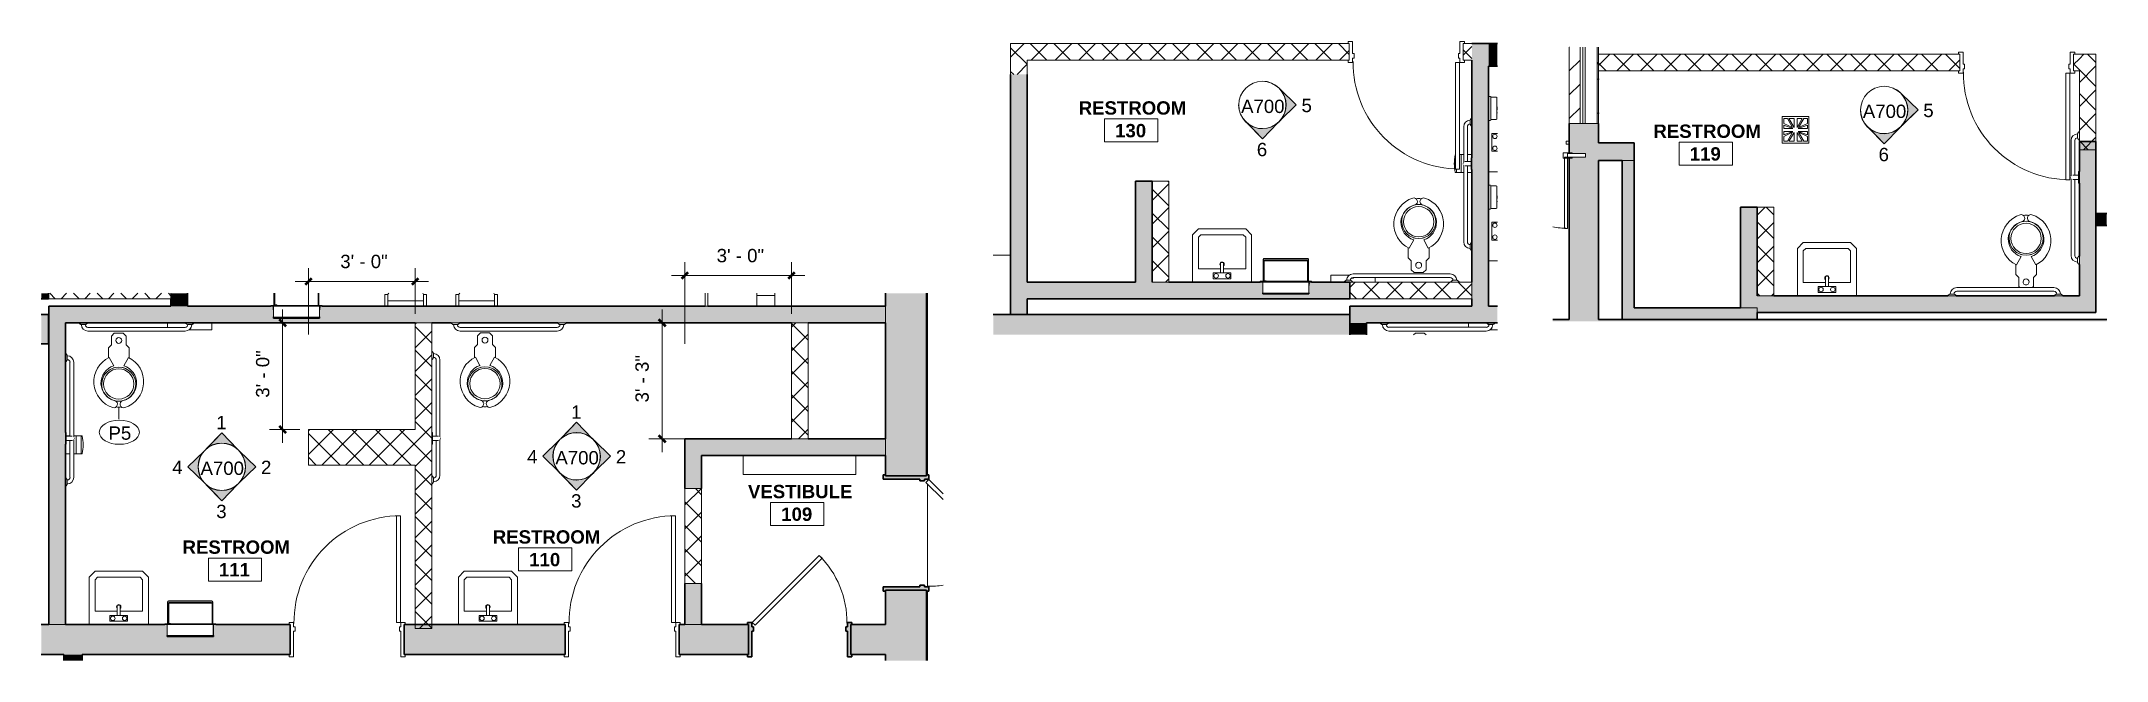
# Model space of a CAD drawing. Header units: inches. Extents: x 828 to 2906, y -227 to 506.
# Drawn here: x 828 to 1526, y 103 to 312 of the extents above; entities that cross this region are included whole.
import ezdxf

# ---------------------------------------------------------------- set-up
doc = ezdxf.new("R2010")
doc.units = ezdxf.units.IN
doc.header["$MEASUREMENT"] = 0
for name, color, linetype, lineweight in [('A-ANNO-DIMS', 211, 'Continuous', 9), ('A-ANNO-DIMS-48', 211, 'Continuous', 9), ('A-AREA-IDEN', 2, 'Continuous', 9), ('A-DOOR', 31, 'Continuous', 18), ('A-FLOR', 192, 'Continuous', 18), ('A-WALL', 113, 'Continuous', 18), ('A-WALL-PATT', 111, 'Continuous', 18), ('G-ANNO-SYMB', 111, 'Continuous', 9), ('I-FURN', 30, 'Continuous', 9), ('I-WALL', 2, 'Continuous', 18), ('M-EQPM', 50, 'Continuous', 18), ('P-SANR-FIXT', 6, 'Continuous', 9), ('P-SANR-FIXT-IDEN', 2, 'Continuous', 9), ('Q-SPCQ', 91, 'Continuous', 9)]:
    doc.layers.add(name, color=color, linetype=linetype, lineweight=lineweight)
doc.styles.add('Arial', font='arial.ttf', dxfattribs={"height": 4.5})
doc.styles.add('Swis721 Lt BT', font='swissl.ttf', dxfattribs={"height": 4.5})
doc.styles.add('Swis721 Lt BT_B', font='', dxfattribs={"height": 4.5})
doc.styles.get('Swis721 Lt BT_B').set_extended_font_data('Swis721 Lt BT', bold=True)
doc.dimstyles.new('OTJ_-_3_32__Linear', dxfattribs={"dimscale": 12, "dimtxt": 4.748918, "dimasz": 0.1875, "dimexe": 0.375, "dimexo": 0.25, "dimgap": 0.25, "dimtad": 1, "dimdec": 1, "dimrnd": 0.5, "dimzin": 3, "dimdsep": 46, "dimlunit": 4, "dimtxsty": 'Swis721 Lt BT', "dimblk1": 'OBLIQUE', "dimblk2": 'OBLIQUE', "dimsah": 1, "dimcen": 0.09, "dimdle": 0.375, "dimazin": 0, "dimtfac": 1, "dimtdec": 4, "dimtix": 1, "dimtmove": 0, "dimatfit": 3, "dimfxl": 1, "dimtvp": 1, "dimtfill": 1, "dimfrac": 2, "dimtolj": 1, "dimtzin": 0, "dimarcsym": 2})
pattern_1 = [(45, (0, 0), (-4.006467, 4.006467), []), (135, (0, 0), (-4.006467, -4.006467), [])]
pattern_2 = [(45, (439.6444, 0), (-4.006467, 4.006467), []), (135, (439.6444, 0), (-4.006467, -4.006467), [])]
pattern_3 = [(45, (2267.7115, 0), (-4.006467, 4.006467), []), (135, (2267.7115, 0), (-4.006467, -4.006467), [])]

msp = doc.modelspace()

# ---------------------------------------------------------------- texts
at = {"layer": 'A-AREA-IDEN', "char_height": 4.5, "attachment_point": 1, "style": 'Swis721 Lt BT_B'}
for s, insert, width in [('RESTROOM', (1178.19, 292.01), 42.8745), ('130', (1190.49, 284.35), 12.726), ('RESTROOM', (1372.39, 284.16), 42.8745), ('119', (1384.69, 276.5), 12.726), ('VESTIBULE', (1066.44, 162.5), 40.299), ('109', (1077.67, 154.84), 12.726), ('RESTROOM', (980.21, 147.17), 42.8745), ('RESTROOM', (875.37, 143.73), 42.8745), ('111', (887.67, 136.07), 12.726), ('110', (992.51, 139.51), 12.726)]:
    msp.add_mtext(s, dxfattribs=dict(at, insert=insert, width=width))
at = {"layer": 'G-ANNO-SYMB', "char_height": 4.5, "attachment_point": 1}
for s, insert, width, style in [('A700', (1233.07, 292.55), 17.877, 'Arial'), ('5', (1253.5, 292.85), 4.0905, 'Swis721 Lt BT'), ('A700', (1443.16, 290.87), 17.877, 'Arial'), ('5', (1463.6, 291.17), 4.0905, 'Swis721 Lt BT'), ('6', (1238.39, 277.97), 4.0905, 'Swis721 Lt BT'), ('6', (1448.48, 276.28), 4.0905, 'Swis721 Lt BT'), ('1', (1006.68, 189.34), 4.0905, 'Swis721 Lt BT'), ('1', (886.77, 185.78), 4.0905, 'Swis721 Lt BT'), ('4', (871.89, 170.66), 4.0905, 'Swis721 Lt BT'), ('A700', (881.45, 170.36), 17.877, 'Arial'), ('2', (901.89, 170.66), 4.0905, 'Swis721 Lt BT'), ('4', (991.79, 174.22), 4.0905, 'Swis721 Lt BT'), ('A700', (1001.36, 173.92), 17.877, 'Arial'), ('2', (1021.79, 174.22), 4.0905, 'Swis721 Lt BT'), ('3', (886.77, 155.78), 4.0905, 'Swis721 Lt BT'), ('3', (1006.68, 159.34), 4.0905, 'Swis721 Lt BT')]:
    msp.add_mtext(s, dxfattribs=dict(at, insert=insert, width=width, style=style))
at = {"layer": 'P-SANR-FIXT-IDEN', "insert": (850.36, 182.23), "char_height": 4.5, "width": 8.787, "attachment_point": 1, "style": 'Swis721 Lt BT'}
msp.add_mtext('P5', dxfattribs=at)

# ---------------------------------------------------------------- blocks, each defined once
blk = doc.blocks.new('Door - Single - Solid Door 36_ x 84_-7220684-FIRST FLOOR CONSTRUCTION - ADA RESTROOMS')
at = {"layer": 'A-DOOR'}
h = blk.add_hatch(color=250, dxfattribs=at)
h.paths.add_polyline_path([(23.62, 7.78), (22.12, 7.78), (22.12, 6.28), (21.62, 6.28), (21.62, 4.78), (22.12, 4.78), (22.12, -7.6), (23.62, -7.6), (23.62, -6.85), (23.24, -6.85), (23.24, 7.03), (23.62, 7.03)], flags=0)
h.paths.add_polyline_path([(-13.63, 6.28), (-14.13, 6.28), (-14.13, 7.78), (-15.63, 7.78), (-15.63, 7.03), (-15.26, 7.03), (-15.26, -6.85), (-15.63, -6.85), (-15.63, -7.6), (-14.13, -7.6), (-14.13, 4.78), (-13.63, 4.78)], flags=0)
at = {"layer": 'A-DOOR', "color": 8, "lineweight": 30}
for p, q in [((-15.63, 7.78), (-15.63, 7.03)), ((-14.13, 7.78), (-15.63, 7.78)), ((-14.13, 6.28), (-14.13, 7.78)), ((-14.01, 7.78), (-9.2, 12.58)), ((-13.03, 6.8), (-14.01, 7.78)), ((-7.26, 12.58), (-13.03, 6.8)), ((23.62, 7.78), (22.12, 7.78)), ((22.12, 7.78), (22.12, 6.28)), ((23.62, 7.03), (23.62, 7.78)), ((-13.63, 6.28), (-14.13, 6.28)), ((-14.13, -7.6), (-14.13, 4.78)), ((-14.13, 4.78), (-13.63, 4.78)), ((-13.63, 4.78), (-13.63, 6.28)), ((22.12, 6.28), (21.62, 6.28)), ((21.62, 6.28), (21.62, 4.78)), ((21.62, 4.78), (22.12, 4.78)), ((22.12, 4.78), (22.12, -7.6)), ((-15.63, -6.85), (-15.63, -7.6)), ((23.62, -7.6), (23.62, -6.85)), ((-15.63, -7.6), (-14.13, -7.6)), ((22.12, -7.6), (23.62, -7.6))]:
    blk.add_line(p, q, dxfattribs=at)
at = {"layer": 'A-DOOR', "lineweight": 9}
blk.add_arc((-14.01, 7.78), 36, 359.5, 7.67654, dxfattribs=at)
blk = doc.blocks.new('Door - Single - Solid Door 32_ x 84_-7220631-FIRST FLOOR CONSTRUCTION - ADA RESTROOMS')
at = {"layer": 'A-DOOR'}
h = blk.add_hatch(color=250, dxfattribs=at)
h.paths.add_polyline_path([(21.24, -5.72), (21.62, -5.72), (21.62, -4.97), (21.24, -4.97), (21.24, 5.15), (21.62, 5.15), (21.62, 5.9), (20.12, 5.9), (20.12, 4.4), (19.62, 4.4), (19.62, 2.9), (20.12, 2.9), (20.12, -5.72)], flags=0)
h.paths.add_polyline_path([(-13.63, -5.72), (-12.13, -5.72), (-12.13, 2.9), (-11.63, 2.9), (-11.63, 4.4), (-12.13, 4.4), (-12.13, 5.9), (-13.63, 5.9), (-13.63, 5.15), (-13.26, 5.15), (-13.26, -4.97), (-13.63, -4.97)], flags=0)
at = {"layer": 'A-DOOR', "color": 8, "lineweight": 30}
for p, q in [((-12.01, 5.9), (10.62, 28.53)), ((10.62, 28.53), (11.59, 27.56)), ((11.59, 27.56), (-11.03, 4.93)), ((-13.63, 5.9), (-13.63, 5.15)), ((-12.13, 5.9), (-13.63, 5.9)), ((-12.13, 4.4), (-12.13, 5.9)), ((-11.63, 4.4), (-12.13, 4.4)), ((-12.13, -5.72), (-12.13, 2.9)), ((-12.13, 2.9), (-11.63, 2.9)), ((-11.03, 4.93), (-12.01, 5.9)), ((-11.63, 2.9), (-11.63, 4.4)), ((20.12, 4.4), (19.62, 4.4)), ((19.62, 4.4), (19.62, 2.9)), ((19.62, 2.9), (20.12, 2.9)), ((21.62, 5.9), (20.12, 5.9)), ((20.12, 5.9), (20.12, 4.4)), ((20.12, 2.9), (20.12, -5.72)), ((21.62, 5.15), (21.62, 5.9)), ((-13.63, -4.97), (-13.63, -5.72)), ((-13.63, -5.72), (-12.13, -5.72)), ((20.12, -5.72), (21.62, -5.72)), ((21.62, -5.72), (21.62, -4.97))]:
    blk.add_line(p, q, dxfattribs=at)
at = {"layer": 'A-DOOR', "lineweight": 9}
blk.add_arc((-12.01, 5.9), 32, 359.5, 45, dxfattribs=at)
blk = doc.blocks.new('Heater 38W x 6_5D x 16H - Heater 38W x 6_5D x 16H-6929695-FIRST FLOOR CONSTRUCTION - ADA RESTROOMS')
at = {"layer": 'M-EQPM', "lineweight": 9}
for p, q in [((-19, 3.1875), (-19, -3.25)), ((19, -3.25), (19, 3.1875)), ((-19, -3.25), (19, -3.25))]:
    blk.add_line(p, q, dxfattribs=at)
blk = doc.blocks.new('Water Closet - Flush Valve - Floor Mounted - Private - Flushing Greater than 1_6 gpf-6857337-FIRST FLOOR CONSTRUCTION - ADA RESTROOMS')
at = {"layer": 'P-SANR-FIXT'}
for p, q in [((-2.5, -4), (-3.5, -5)), ((-3.5, -5), (-3.5, -8.38)), ((-1.5, 0), (-2.5, -1)), ((-2.5, -1), (-2.5, -4)), ((1.5, 0), (-1.5, 0)), ((2.5, -1), (1.5, 0)), ((2.5, -4), (2.5, -1)), ((3.5, -5), (2.5, -4)), ((3.5, -8.38), (3.5, -5)), ((-1.69, -11.06), (-3.25, -8.22)), ((3.25, -8.22), (1.69, -11.06))]:
    blk.add_line(p, q, dxfattribs=at)
for centre, radius, start, end in [((0, -2.5), 1, 360, 180), ((0, -2.5), 1, 180, 360), ((0.74, -16.45), 9.14, 115.8609, 252.57414), ((0.1, -16.91), 6.11, 106.96329, 257.03671), ((0, -17.25), 5.75, 0, 180), ((0, -17.19), 5.13, 90, 270), ((0, -17.25), 5.75, 132.2685, 137.75398), ((0, -17.25), 5.75, 118.11894, 123.43346), ((0, -17.25), 5.75, 104.04286, 108.5788), ((0, -17.19), 5.12, 270, 90), ((-0.1, -16.91), 6.11, 282.96329, 73.03671), ((0, -17.25), 5.75, 71.4212, 75.95714), ((-0.74, -16.45), 9.14, 287.42586, 64.1391), ((0, -17.25), 5.75, 56.56654, 61.88106), ((0, -17.25), 5.75, 42.24602, 47.7315), ((0, -17.25), 5.75, 180, 238.35838), ((0, -17.25), 5.75, 161.44192, 165.97071), ((0, -17.25), 5.75, 146.59153, 151.90112), ((0, -17.25), 5.75, 301.64162, 0), ((0, -17.25), 5.75, 28.09888, 33.40847), ((0, -17.25), 5.75, 14.02929, 18.55808), ((0, -17.25), 5.75, 240.61494, 251.15914), ((-1.64, -24.02), 1.21, 252.57414, 72.57414), ((0, -17.25), 5.75, 255.85513, 284.14487), ((0, -17.25), 7.75, 263.5978, 276.4022), ((1.64, -24.02), 1.21, 107.42586, 287.42586), ((0, -17.25), 5.75, 288.84086, 299.38506)]:
    blk.add_arc(centre, radius, start, end, dxfattribs=at)
blk = doc.blocks.new('Water Closet - Flush Valve - Floor Mounted - Private - Flushing Greater than 1_6 gpf ADA-7296049-FIRST FLOOR CONSTRUCTION - ADA RESTROOMS')
at = {"layer": 'P-SANR-FIXT'}
for p, q in [((-2.5, -4), (-3.5, -5)), ((-3.5, -5), (-3.5, -8.38)), ((-1.5, 0), (-2.5, -1)), ((-2.5, -1), (-2.5, -4)), ((1.5, 0), (-1.5, 0)), ((2.5, -1), (1.5, 0)), ((2.5, -4), (2.5, -1)), ((3.5, -5), (2.5, -4)), ((3.5, -8.38), (3.5, -5)), ((-1.69, -11.06), (-3.25, -8.22)), ((3.25, -8.22), (1.69, -11.06))]:
    blk.add_line(p, q, dxfattribs=at)
for centre, radius, start, end in [((0, -2.5), 1, 360, 180), ((0, -2.5), 1, 180, 360), ((0.74, -16.45), 9.14, 115.8609, 252.57414), ((0.1, -16.91), 6.11, 106.96329, 257.03671), ((0, -17.25), 5.75, 0, 180), ((0, -17.19), 5.13, 90, 270), ((0, -17.25), 5.75, 132.2685, 137.75398), ((0, -17.25), 5.75, 118.11894, 123.43346), ((0, -17.25), 5.75, 104.04286, 108.5788), ((0, -17.19), 5.12, 270, 90), ((-0.1, -16.91), 6.11, 282.96329, 73.03671), ((0, -17.25), 5.75, 71.4212, 75.95714), ((-0.74, -16.45), 9.14, 287.42586, 64.1391), ((0, -17.25), 5.75, 56.56654, 61.88106), ((0, -17.25), 5.75, 42.24602, 47.7315), ((0, -17.25), 5.75, 180, 238.35838), ((0, -17.25), 5.75, 161.44192, 165.97071), ((0, -17.25), 5.75, 146.59153, 151.90112), ((0, -17.25), 5.75, 301.64162, 0), ((0, -17.25), 5.75, 28.09888, 33.40847), ((0, -17.25), 5.75, 14.02929, 18.55808), ((0, -17.25), 5.75, 240.61494, 251.15914), ((-1.64, -24.02), 1.21, 252.57414, 72.57414), ((0, -17.25), 5.75, 255.85513, 284.14487), ((0, -17.25), 7.75, 263.5978, 276.4022), ((1.64, -24.02), 1.21, 107.42586, 287.42586), ((0, -17.25), 5.75, 288.84086, 299.38506)]:
    blk.add_arc(centre, radius, start, end, dxfattribs=at)
blk = doc.blocks.new('Door - Single - Solid Door 36_ x 84_-7146184-FIRST FLOOR CONSTRUCTION - ADA RESTROOMS')
at = {"layer": 'A-DOOR', "lineweight": 9}
for p, q in [((-15.63, 5.72), (-14.13, 5.72)), ((-15.63, 4.97), (-15.63, 5.72)), ((-14.13, 5.72), (-14.13, -2.9)), ((22.12, 5.72), (23.62, 5.72)), ((22.12, -2.9), (22.12, 5.72)), ((23.62, 5.72), (23.62, 4.97)), ((-15.63, -5.9), (-15.63, -5.15)), ((-14.13, -5.9), (-15.63, -5.9)), ((-14.13, -2.9), (-13.63, -2.9)), ((-14.13, -4.4), (-14.13, -5.9)), ((-13.63, -4.4), (-14.13, -4.4)), ((-13.63, -2.9), (-13.63, -4.4)), ((21.62, -2.9), (22.12, -2.9)), ((21.62, -4.4), (21.62, -2.9)), ((22.12, -4.4), (21.62, -4.4)), ((22.12, -5.9), (22.12, -4.4)), ((23.62, -5.9), (22.12, -5.9)), ((23.62, -5.15), (23.62, -5.9))]:
    blk.add_line(p, q, dxfattribs=at)
at = {"layer": 'A-DOOR'}
for p, q in [((-12.63, -5.9), (-14.01, -5.9)), ((-14.01, -5.9), (-14.01, -41.9)), ((-12.63, -41.9), (-12.63, -5.9)), ((-14.01, -41.9), (-12.63, -41.9))]:
    blk.add_line(p, q, dxfattribs=at)
at = {"layer": 'A-DOOR', "lineweight": 9}
blk.add_arc((-14.01, -5.9), 36, 270, 0.5, dxfattribs=at)
blk = doc.blocks.new('Lavatory - Wall Mounted - 20_x18_ - Public-6857333-FIRST FLOOR CONSTRUCTION - ADA RESTROOMS')
at = {"layer": 'P-SANR-FIXT'}
for p, q in [((845.82, 133.31), (843.82, 131.31)), ((861.82, 133.31), (845.82, 133.31)), ((863.82, 131.31), (861.82, 133.31)), ((843.82, 131.31), (843.82, 115.31)), ((845.82, 130.49), (846.65, 131.31)), ((845.82, 119.81), (845.82, 130.49)), ((846.65, 131.31), (861, 131.31)), ((861, 131.31), (861.82, 130.49)), ((861.82, 130.49), (861.82, 119.81)), ((863.82, 115.31), (863.82, 131.31)), ((853.32, 119.81), (845.82, 119.81)), ((853.32, 121.9), (854.32, 121.9)), ((853.32, 121.9), (853.32, 118.44)), ((854.32, 118.44), (854.32, 121.9)), ((861.82, 119.81), (854.32, 119.81)), ((856.82, 118.44), (850.82, 118.44)), ((850.82, 118.44), (850.82, 116.44)), ((850.82, 116.44), (856.82, 116.44)), ((854.32, 118.44), (853.32, 118.44)), ((856.82, 116.44), (856.82, 118.44))]:
    blk.add_line(p, q, dxfattribs=at)
for centre, start, end in [((853.82, 121.31), 132.07107, 180), ((853.82, 121.31), 132.07107, 180), ((853.82, 121.31), 180, 227.92893), ((853.82, 121.31), 180, 227.92893), ((853.82, 121.31), 52.39643, 127.60357), ((853.82, 121.31), 52.39643, 127.60357), ((853.82, 121.31), 0, 47.92893), ((853.82, 121.31), 0, 47.92893), ((853.82, 121.31), 312.07107, 0), ((853.82, 121.31), 312.07107, 0), ((851.82, 117.44), 0, 180), ((851.82, 117.44), 180, 0), ((855.82, 117.44), 0, 180), ((855.82, 117.44), 180, 360)]:
    blk.add_arc(centre, 0.75, start, end, dxfattribs=at)
blk = doc.blocks.new('P-Grab_Bar-36in - 36 INCH-3759717-FIRST FLOOR CONSTRUCTION - ADA RESTROOMS')
at = {"layer": 'I-FURN'}
for p, q in [((966.17, 217.2), (968.97, 217.2)), ((966.17, 217.06), (966.17, 217.2)), ((966.94, 216.59), (966.87, 216.59)), ((966.94, 216.59), (968.21, 216.59)), ((968.28, 216.59), (968.21, 216.59)), ((968.97, 217.2), (968.97, 217.06)), ((1002.17, 217.06), (1002.17, 217.2)), ((1002.17, 217.2), (1004.97, 217.2)), ((1002.94, 216.59), (1002.87, 216.59)), ((1002.94, 216.59), (1004.21, 216.59)), ((1004.28, 216.59), (1004.21, 216.59)), ((1004.97, 217.2), (1004.97, 217.06)), ((1002, 214.41), (969.14, 214.41)), ((969.15, 215.68), (1002, 215.68))]:
    blk.add_line(p, q, dxfattribs=at)
for centre, radius, start, end in [((966.27, 217.06), 0.0934, 180, 272.00079), ((966.27, 216.87), 0.0984, 12.95652, 87.04565), ((966.45, 216.94), 0.0975, 209.15404, 270.84887), ((966.43, 216.74), 0.0998, 16.01609, 79.98952), ((966.61, 216.82), 0.0983, 212.18184, 277.82574), ((966.62, 216.47), 0.259, 32.27043, 89.73518), ((966.87, 216.62), 0.0327, 212.27043, 273.24641), ((969.15, 216.62), 2.21, 180.8636, 269.88562), ((969.16, 216.63), 0.946, 182.3393, 269.6607), ((968.28, 216.62), 0.0327, 266.76754, 327.7339), ((968.53, 216.47), 0.259, 90.2661, 147.7339), ((968.54, 216.82), 0.0983, 262.17935, 327.82065), ((968.72, 216.74), 0.0998, 100.01169, 163.98831), ((968.7, 216.94), 0.0975, 269.15321, 330.84679), ((968.88, 216.87), 0.0984, 92.95497, 167.04503), ((968.88, 217.06), 0.0934, 268, 0), ((1001.99, 216.63), 0.946, 270.57652, 357.65888), ((1002, 216.62), 2.21, 270, 359.14454), ((1002.27, 217.06), 0.0934, 180, 271.99894), ((1002.27, 216.87), 0.0984, 12.95288, 87.04419), ((1002.45, 216.94), 0.0975, 209.15209, 270.84397), ((1002.43, 216.74), 0.0998, 16.00573, 79.98668), ((1002.61, 216.82), 0.0983, 212.17598, 277.81376), ((1002.62, 216.47), 0.259, 32.26024, 89.73216), ((1002.87, 216.62), 0.0327, 212.26024, 273.21355), ((1004.28, 216.62), 0.0327, 266.78645, 327.73976), ((1004.53, 216.47), 0.259, 90.26784, 147.73976), ((1004.54, 216.82), 0.0983, 262.18624, 327.82402), ((1004.72, 216.74), 0.0998, 100.01332, 163.99427), ((1004.7, 216.94), 0.0975, 269.15603, 330.84791), ((1004.88, 216.87), 0.0984, 92.95581, 167.04712), ((1004.88, 217.06), 0.0934, 268.00106, 0)]:
    blk.add_arc(centre, radius, start, end, dxfattribs=at)
blk = doc.blocks.new('P-Grab_Bar-36in - 36 INCH-V1-FIRST FLOOR CONSTRUCTION - ADA RESTROOMS')
at = {"layer": 'I-FURN'}
for p, q in [((840.42, 217.06), (840.42, 217.2)), ((841.19, 216.59), (841.12, 216.59)), ((841.19, 216.59), (842.46, 216.59)), ((842.53, 216.59), (842.46, 216.59)), ((843.22, 217.2), (843.22, 217.06)), ((876.42, 217.06), (876.42, 217.2)), ((877.19, 216.59), (877.12, 216.59)), ((877.19, 216.59), (878.46, 216.59)), ((878.53, 216.59), (878.46, 216.59)), ((879.22, 217.2), (879.22, 217.06)), ((876.25, 214.41), (843.39, 214.41)), ((843.4, 215.68), (876.25, 215.68))]:
    blk.add_line(p, q, dxfattribs=at)
for centre, radius, start, end in [((840.52, 217.06), 0.0934, 180, 272.00079), ((840.52, 216.87), 0.0984, 12.95652, 87.04565), ((840.7, 216.94), 0.0975, 209.15404, 270.84887), ((840.68, 216.74), 0.0998, 16.01609, 79.98952), ((840.86, 216.82), 0.0983, 212.18184, 277.82574), ((840.87, 216.47), 0.259, 32.27043, 89.73518), ((841.12, 216.62), 0.0327, 212.27043, 273.24641), ((843.4, 216.62), 2.21, 180.8636, 269.88562), ((843.41, 216.63), 0.946, 182.3393, 269.6607), ((842.53, 216.62), 0.0327, 266.76754, 327.7339), ((842.78, 216.47), 0.259, 90.2661, 147.7339), ((842.79, 216.82), 0.0983, 262.17935, 327.82065), ((842.97, 216.74), 0.0998, 100.01169, 163.98831), ((842.95, 216.94), 0.0975, 269.15321, 330.84679), ((843.13, 216.87), 0.0984, 92.95497, 167.04503), ((843.13, 217.06), 0.0934, 268, 0), ((876.24, 216.63), 0.946, 270.57652, 357.65888), ((876.25, 216.62), 2.21, 270, 359.14454), ((876.52, 217.06), 0.0934, 180, 271.99894), ((876.52, 216.87), 0.0984, 12.95288, 87.04419), ((876.7, 216.94), 0.0975, 209.15209, 270.84397), ((876.68, 216.74), 0.0998, 16.00573, 79.98668), ((876.86, 216.82), 0.0983, 212.17598, 277.81376), ((876.87, 216.47), 0.259, 32.26024, 89.73216), ((877.12, 216.62), 0.0327, 212.26024, 273.21355), ((878.53, 216.62), 0.0327, 266.78645, 327.73976), ((878.78, 216.47), 0.259, 90.26784, 147.73976), ((878.79, 216.82), 0.0983, 262.18624, 327.82402), ((878.97, 216.74), 0.0998, 100.01332, 163.99427), ((878.95, 216.94), 0.0975, 269.15603, 330.84791), ((879.13, 216.87), 0.0984, 92.95581, 167.04712), ((879.13, 217.06), 0.0934, 268.00106, 0)]:
    blk.add_arc(centre, radius, start, end, dxfattribs=at)
blk = doc.blocks.new('P-Grab_Bar-42in - 42 INCH-3757786-FIRST FLOOR CONSTRUCTION - ADA RESTROOMS')
at = {"layer": 'I-FURN'}
for p, q in [((959.57, 204.8), (959.57, 207.6)), ((959.57, 207.6), (959.71, 207.6)), ((959.71, 204.8), (959.57, 204.8)), ((960.18, 206.9), (960.18, 206.84)), ((960.18, 205.56), (960.18, 206.84)), ((960.18, 205.56), (960.18, 205.5)), ((961.09, 178.94), (961.09, 204.63)), ((962.36, 204.63), (962.36, 178.7)), ((961.09, 165.78), (961.09, 177.46)), ((962.36, 177.7), (962.36, 165.77)), ((959.57, 162.8), (959.57, 165.6)), ((959.57, 165.6), (959.71, 165.6)), ((959.71, 162.8), (959.57, 162.8)), ((960.18, 164.9), (960.18, 164.84)), ((960.18, 163.56), (960.18, 164.84)), ((960.18, 163.56), (960.18, 163.5))]:
    blk.add_line(p, q, dxfattribs=at)
for centre, radius, start, end in [((959.71, 207.51), 0.0934, 358.00106, 90), ((959.71, 204.89), 0.0934, 270, 1.99894), ((959.91, 207.51), 0.0984, 182.95581, 257.04712), ((959.91, 204.89), 0.0984, 102.95288, 177.04419), ((959.84, 207.33), 0.0975, 359.15603, 60.84791), ((959.84, 205.07), 0.0975, 299.15209, 0.84397), ((960.03, 207.34), 0.0998, 190.01332, 253.99427), ((960.03, 205.06), 0.0998, 106.00573, 169.98668), ((959.95, 207.16), 0.0983, 352.18624, 57.82402), ((959.95, 205.24), 0.0983, 302.17598, 7.81376), ((960.31, 207.15), 0.259, 180.26784, 237.73976), ((960.31, 205.25), 0.259, 122.26024, 179.73216), ((960.15, 206.91), 0.0327, 356.78645, 57.73976), ((960.15, 205.49), 0.0327, 302.26024, 3.21355), ((960.15, 204.63), 2.21, 0, 89.14454), ((960.15, 204.62), 0.946, 0.57652, 87.65888), ((959.71, 165.51), 0.0934, 358, 90), ((959.71, 162.89), 0.0934, 270, 2.00079), ((959.91, 165.51), 0.0984, 182.95497, 257.04503), ((959.91, 162.89), 0.0984, 102.95652, 177.04565), ((959.84, 165.33), 0.0975, 359.15321, 60.84679), ((959.84, 163.07), 0.0975, 299.15404, 0.84887), ((960.03, 165.34), 0.0998, 190.01169, 253.98831), ((960.03, 163.06), 0.0998, 106.01609, 169.98952), ((959.95, 165.16), 0.0983, 352.17935, 57.82065), ((959.95, 163.24), 0.0983, 302.18184, 7.82574), ((960.31, 165.15), 0.259, 180.2661, 237.7339), ((960.31, 163.25), 0.259, 122.27043, 179.73518), ((960.15, 164.91), 0.0327, 356.76754, 57.7339), ((960.15, 163.49), 0.0327, 302.27043, 3.24641), ((960.15, 165.78), 0.946, 272.3393, 359.6607), ((960.15, 165.77), 2.21, 270.8636, 359.88562)]:
    blk.add_arc(centre, radius, start, end, dxfattribs=at)
blk = doc.blocks.new('P-Grab_Bar-42in - 42 INCH-V2-FIRST FLOOR CONSTRUCTION - ADA RESTROOMS')
at = {"layer": 'I-FURN'}
for p, q in [((835.82, 206.85), (835.96, 206.85)), ((835.96, 204.05), (835.82, 204.05)), ((836.43, 206.15), (836.43, 206.09)), ((836.43, 204.81), (836.43, 206.09)), ((836.43, 204.81), (836.43, 204.75)), ((837.34, 178.95), (837.34, 203.88)), ((838.61, 203.88), (838.61, 178.7)), ((837.34, 165.03), (837.34, 177.46)), ((838.61, 177.7), (838.61, 165.02)), ((835.82, 164.85), (835.96, 164.85)), ((835.96, 162.05), (835.82, 162.05)), ((836.43, 164.15), (836.43, 164.09)), ((836.43, 162.81), (836.43, 164.09)), ((836.43, 162.81), (836.43, 162.75))]:
    blk.add_line(p, q, dxfattribs=at)
for centre, radius, start, end in [((835.96, 206.76), 0.0934, 358.00106, 90), ((835.96, 204.14), 0.0934, 270, 1.99894), ((836.16, 206.76), 0.0984, 182.95581, 257.04712), ((836.16, 204.14), 0.0984, 102.95288, 177.04419), ((836.09, 206.58), 0.0975, 359.15603, 60.84791), ((836.09, 204.32), 0.0975, 299.15209, 0.84397), ((836.28, 206.59), 0.0998, 190.01332, 253.99427), ((836.28, 204.31), 0.0998, 106.00573, 169.98668), ((836.2, 206.41), 0.0983, 352.18624, 57.82402), ((836.2, 204.49), 0.0983, 302.17598, 7.81376), ((836.56, 206.4), 0.259, 180.26784, 237.73976), ((836.56, 204.5), 0.259, 122.26024, 179.73216), ((836.4, 206.16), 0.0327, 356.78645, 57.73976), ((836.4, 204.74), 0.0327, 302.26024, 3.21355), ((836.4, 203.88), 2.21, 0, 89.14454), ((836.4, 203.87), 0.946, 0.57652, 87.65888), ((835.96, 164.76), 0.0934, 358, 90), ((835.96, 162.14), 0.0934, 270, 2.00079), ((836.16, 164.76), 0.0984, 182.95497, 257.04503), ((836.16, 162.14), 0.0984, 102.95652, 177.04565), ((836.09, 164.58), 0.0975, 359.15321, 60.84679), ((836.09, 162.32), 0.0975, 299.15404, 0.84887), ((836.28, 164.59), 0.0998, 190.01169, 253.98831), ((836.28, 162.31), 0.0998, 106.01609, 169.98952), ((836.2, 164.41), 0.0983, 352.17935, 57.82065), ((836.2, 162.49), 0.0983, 302.18184, 7.82574), ((836.56, 164.4), 0.259, 180.2661, 237.7339), ((836.56, 162.5), 0.259, 122.27043, 179.73518), ((836.4, 164.16), 0.0327, 356.76754, 57.7339), ((836.4, 162.74), 0.0327, 302.27043, 3.24641), ((836.4, 165.03), 0.946, 272.3393, 359.6607), ((836.4, 165.02), 2.21, 270.8636, 359.88562)]:
    blk.add_arc(centre, radius, start, end, dxfattribs=at)
blk = doc.blocks.new('P-Grab_Bar_18in_Vertical - 18 INCH-3762424-FIRST FLOOR CONSTRUCTION - ADA RESTROOMS')
at = {"layer": 'P-SANR-FIXT'}
for p, q in [((-2, 0.25), (-2, 0)), ((-2, 0.25), (-2, 0)), ((-1.95, 0.25), (0, 0.25)), ((-1.95, 0.25), (-1.95, 0.25)), ((-0.75, 1), (-0.75, 1.52)), ((-0.75, 1), (-0.75, 0.25)), ((-0.75, 1), (-0.75, 0.25)), ((0, 0.25), (1.95, 0.25)), ((0.75, 0.25), (0.75, 1)), ((0.75, 0.25), (0.75, 1)), ((1.95, 0.25), (1.95, 0.25)), ((2, 0), (2, 0.25)), ((2, 0), (2, 0.25)), ((0, 0), (-1.95, 0)), ((1.95, 0), (0, 0))]:
    blk.add_line(p, q, dxfattribs=at)
at = {"layer": 'P-SANR-FIXT', "flags": 128}
for points in [[(-0.75, 2.25), (-0.75, 2.09), (-0.75, 1.65), (-0.75, 1.05), (-0.75, 1)], [(-0.23, 2.95), (-0.19, 2.98), (0, 3)], [(0.38, 2.87), (0.46, 2.84), (0.5, 2.79)], [(0.75, 1), (0.75, 1.61), (0.75, 2.07), (0.75, 2.25), (0.75, 2.25)], [(0.75, 1.52), (0.75, 1.05), (0.75, 1)]]:
    blk.add_lwpolyline(points, dxfattribs=at)
blk = doc.blocks.new('P-Grab_Bar_18in_Vertical - 18 INCH-V3-FIRST FLOOR CONSTRUCTION - ADA RESTROOMS')
at = {"layer": 'P-SANR-FIXT'}
for p, q in [((-2, 0.25), (-2, 0)), ((-2, 0.25), (-2, 0)), ((-1.95, 0.25), (0, 0.25)), ((-1.95, 0.25), (-1.95, 0.25)), ((-0.75, 1), (-0.75, 0.25)), ((-0.75, 1), (-0.75, 0.25)), ((0, 0.25), (1.95, 0.25)), ((0.74, 2.36), (0.75, 2.25)), ((0.75, 0.25), (0.75, 1)), ((0.75, 0.25), (0.75, 1)), ((1.95, 0.25), (1.95, 0.25)), ((2, 0), (2, 0.25)), ((2, 0), (2, 0.25)), ((0, 0), (-1.95, 0)), ((1.95, 0), (0, 0))]:
    blk.add_line(p, q, dxfattribs=at)
at = {"layer": 'P-SANR-FIXT', "flags": 128}
for points in [[(-0.75, 2.25), (-0.75, 2.09), (-0.75, 1.65), (-0.75, 1.05), (-0.75, 1)], [(-0.75, 2.04), (-0.75, 2.07), (-0.75, 2.25), (-0.75, 2.25)], [(-0.75, 1), (-0.75, 1.61), (-0.75, 1.86)], [(-0.23, 2.95), (-0.19, 2.98), (0, 3)], [(0.38, 2.87), (0.46, 2.84), (0.5, 2.79)], [(0.75, 1), (0.75, 1.61), (0.75, 2.07), (0.75, 2.25), (0.75, 2.25)], [(0.75, 2.25), (0.75, 2.09), (0.75, 1.65), (0.75, 1.05), (0.75, 1)]]:
    blk.add_lwpolyline(points, dxfattribs=at)
blk = doc.blocks.new('P-Urinal-Wall-3D - P-Urinal-Wall-3D-7095490-FIRST FLOOR CONSTRUCTION - ADA RESTROOMS')
at = {"layer": 'P-SANR-FIXT'}
for p, q in [((-11.29, 2.81), (-11.29, 6.81)), ((-11.29, 6.81), (-10.29, 6.81)), ((-10.29, 6.81), (-10.29, 2.81)), ((1.71, 4.66), (-10.29, 4.66)), ((-10.29, 4.66), (-10.29, 2.81)), ((2.73, 6.81), (1.71, 6.81)), ((1.71, 6.81), (1.71, 2.81)), ((1.71, 2.81), (1.71, 4.66)), ((2.73, 2.81), (2.73, 6.81))]:
    blk.add_line(p, q, dxfattribs=at)
for start, end in [(145.15395, 148.99728), (31.00272, 34.84605)]:
    blk.add_arc((-4.29, 3.21), 7, start, end, dxfattribs=at)
blk = doc.blocks.new('P-Recessed Trash and Paper Towel Dispenser - Large_Receptacle-2830695-FIRST FLOOR CONSTRUCTION - ADA RESTROOMS')
at = {"layer": 'Q-SPCQ', "color": 7}
for p, q in [((870.33, 115.59), (870.33, 123)), ((870.45, 123), (870.38, 123)), ((870.46, 115.74), (870.45, 123)), ((870.71, 122.41), (870.46, 122.41)), ((870.64, 123.31), (885.27, 123.31)), ((870.69, 123.31), (870.69, 123.24)), ((870.69, 123.24), (885.32, 123.24)), ((870.71, 122.41), (870.71, 115.74)), ((870.83, 122.78), (885.21, 122.78)), ((870.83, 122.53), (870.83, 122.78)), ((885.21, 122.53), (870.83, 122.53)), ((885.21, 122.78), (885.21, 122.53)), ((885.32, 123.24), (885.32, 123.31)), ((885.55, 122.41), (885.33, 122.41)), ((885.33, 115.59), (885.33, 122.41)), ((885.55, 123), (885.63, 123)), ((885.55, 115.59), (885.55, 123)), ((885.58, 123), (885.58, 115.59)), ((869.35, 115.31), (869.35, 115.53)), ((870.17, 115.31), (869.35, 115.31)), ((886.57, 115.53), (869.39, 115.53)), ((869.39, 115.31), (886.57, 115.31)), ((869.41, 115.59), (870.33, 115.59)), ((870.15, 115.1), (870.15, 114.13)), ((870.17, 115.31), (870.17, 111.7)), ((870.17, 111.7), (870.17, 115.31)), ((870.17, 111.7), (870.24, 111.7)), ((870.2, 111.7), (870.2, 111.65)), ((870.23, 111.7), (870.23, 115.31)), ((870.23, 111.7), (870.23, 111.65)), ((870.24, 111.7), (870.24, 111.67)), ((885.65, 115.59), (870.3, 115.59)), ((870.44, 115.72), (871.29, 115.72)), ((870.44, 115.59), (870.44, 115.72)), ((871.27, 115.74), (870.46, 115.74)), ((871.29, 115.72), (871.29, 115.59)), ((885.58, 115.59), (886.55, 115.59)), ((885.72, 111.7), (885.72, 111.67)), ((885.79, 111.7), (885.72, 111.7)), ((885.73, 111.7), (885.73, 115.31)), ((885.73, 111.7), (885.73, 111.65)), ((886.6, 115.31), (885.79, 115.31)), ((885.79, 115.31), (885.79, 115.15)), ((885.79, 115.15), (885.82, 115.15)), ((885.79, 114.13), (885.79, 111.7)), ((885.82, 114.13), (885.79, 114.13)), ((885.82, 115.15), (885.82, 114.85)), ((885.82, 114.85), (885.95, 114.85)), ((885.95, 114.76), (885.82, 114.76)), ((885.82, 114.76), (885.82, 114.13)), ((885.95, 114.85), (885.95, 114.76)), ((886.6, 115.53), (886.6, 115.31)), ((870.3, 111.62), (870.26, 111.62)), ((870.3, 111.62), (870.26, 111.62)), ((870.3, 111.64), (870.27, 111.64)), ((870.3, 111.64), (870.3, 111.56)), ((870.3, 111.62), (885.66, 111.62)), ((876.98, 111.56), (870.3, 111.56)), ((876.98, 111.36), (876.98, 111.56)), ((877.67, 111.36), (876.98, 111.36)), ((877.08, 111.56), (877.08, 111.36)), ((878.98, 111.56), (877.08, 111.56)), ((877.56, 111.56), (877.56, 111.36)), ((877.67, 111.51), (877.67, 111.36)), ((878.29, 111.51), (877.67, 111.51)), ((877.67, 111.41), (878.29, 111.41)), ((877.9, 111.41), (877.67, 111.41)), ((877.67, 111.41), (877.67, 111.36)), ((877.9, 111.41), (877.9, 111.36)), ((877.9, 111.36), (877.9, 111.41)), ((878.06, 111.36), (877.9, 111.36)), ((878.06, 111.41), (878.06, 111.36)), ((878.29, 111.41), (878.06, 111.41)), ((878.06, 111.41), (878.06, 111.36)), ((878.29, 111.36), (878.29, 111.51)), ((878.29, 111.36), (878.29, 111.41)), ((878.98, 111.36), (878.29, 111.36)), ((878.4, 111.56), (878.4, 111.36)), ((878.88, 111.56), (878.88, 111.36)), ((885.66, 111.56), (878.98, 111.56)), ((878.98, 111.56), (878.98, 111.36)), ((885.66, 111.64), (885.69, 111.64)), ((885.66, 111.59), (885.66, 111.64)), ((885.66, 111.62), (885.7, 111.62))]:
    blk.add_line(p, q, dxfattribs=at)
for centre, radius, start, end in [((870.64, 123), 0.311, 90, 180), ((870.69, 123), 0.281, 90, 180), ((870.73, 123), 0.281, 97.35989, 180.00024), ((870.83, 122.41), 0.375, 90, 180), ((870.83, 122.41), 0.125, 90, 180), ((885.21, 122.41), 0.375, 23.07392, 89.93458), ((885.27, 123), 0.31, 360, 90), ((885.32, 123), 0.281, 0, 90), ((869.41, 115.53), 0.0593, 90, 180), ((870.31, 111.7), 0.136, 180, 266.99097), ((870.27, 111.67), 0.0291, 180, 270), ((870.46, 115.72), 0.02, 89.99767, 179.99767), ((871.27, 115.72), 0.02, 0.14984, 90), ((885.66, 111.69), 0.129, 270, 2.96663), ((885.69, 111.67), 0.031, 270, 0), ((886.55, 115.53), 0.0589, 0, 90), ((870.26, 111.65), 0.0589, 180, 270), ((870.26, 111.65), 0.0287, 181.10047, 270), ((885.7, 111.65), 0.029, 271.43605, 358.65581)]:
    blk.add_arc(centre, radius, start, end, dxfattribs=at)
blk = doc.blocks.new('P-Seat_Cover_Dispenser - P-Seat_Cover_Dispenser-2689002-FIRST FLOOR CONSTRUCTION - ADA RESTROOMS')
at = {"layer": 'P-SANR-FIXT'}
for p, q in [((870.32, 215.68), (870.32, 217.2)), ((885.32, 217.2), (885.32, 214.87)), ((877.51, 214.83), (885.32, 214.83)), ((885.32, 214.87), (885.32, 214.83))]:
    blk.add_line(p, q, dxfattribs=at)
blk.add_ellipse((877.82, 215.55), major_axis=(0.391, 0), ratio=0.967919, start_param=5.081096, end_param=5.973649, dxfattribs=at)
blk = doc.blocks.new('Toilet-Tissue-Dispenser_Bobrick_B-4288 - B-4288-7181558-FIRST FLOOR CONSTRUCTION - ADA RESTROOMS')
at = {"layer": 'P-SANR-FIXT'}
for p, q in [((836.07, 179.06), (837.34, 179.06)), ((838.61, 179.06), (841.32, 179.06)), ((839.45, 172.99), (839.45, 179.06)), ((841.07, 172.99), (841.07, 179.06)), ((841.83, 176.27), (841.76, 176.27)), ((841.76, 175.77), (841.76, 176.27)), ((841.76, 176.27), (841.76, 176.24)), ((841.76, 175.81), (841.76, 175.77)), ((841.76, 175.77), (841.83, 175.77)), ((841.83, 176.24), (841.83, 176.27)), ((841.83, 176.27), (841.83, 175.77)), ((841.83, 175.77), (841.83, 175.81)), ((837.34, 172.99), (835.82, 172.99)), ((841.32, 172.99), (838.61, 172.99))]:
    blk.add_line(p, q, dxfattribs=at)
for centre, radius, start, end in [((841.32, 178.93), 0.125, 12.35942, 90), ((828.06, 176.02), 13.7, 360, 12.35942), ((828.06, 176.02), 13.7, 347.64058, 0), ((841.32, 173.12), 0.125, 270, 347.64058)]:
    blk.add_arc(centre, radius, start, end, dxfattribs=at)
blk = doc.blocks.new('Toilet-Tissue-Dispenser_Bobrick_B-4288 - B-4288-V4-FIRST FLOOR CONSTRUCTION - ADA RESTROOMS')
at = {"layer": 'P-SANR-FIXT'}
for p, q in [((1069.42, 222.83), (1069.42, 227.19)), ((1075.48, 226.45), (1069.42, 226.45)), ((1075.48, 227.19), (1075.48, 222.83))]:
    blk.add_line(p, q, dxfattribs=at)
blk = doc.blocks.new('P-Recessed Trash and Paper Towel Dispenser - Large_Receptacle-V5-FIRST FLOOR CONSTRUCTION - ADA RESTROOMS')
at = {"layer": 'Q-SPCQ'}
for p, q in [((906.22, 223.1), (906.22, 227.19)), ((906.35, 223.26), (906.35, 227.19)), ((906.6, 227.19), (906.6, 223.26)), ((921.23, 223.1), (921.23, 227.19)), ((921.45, 223.1), (921.45, 227.19)), ((921.47, 227.19), (921.47, 223.1)), ((905.25, 222.83), (905.25, 223.05)), ((906.06, 222.83), (905.25, 222.83)), ((922.47, 223.05), (905.28, 223.05)), ((905.28, 222.83), (922.47, 222.83)), ((905.31, 223.1), (906.22, 223.1)), ((906.05, 222.61), (906.05, 221.64)), ((906.06, 222.83), (906.06, 219.21)), ((906.06, 219.21), (906.06, 222.83)), ((906.06, 219.21), (906.13, 219.21)), ((906.09, 219.21), (906.09, 219.16)), ((906.12, 219.21), (906.12, 222.83)), ((906.12, 219.21), (906.12, 219.16)), ((906.13, 219.21), (906.13, 219.18)), ((906.19, 219.14), (906.15, 219.14)), ((906.19, 219.14), (906.15, 219.14)), ((906.19, 219.15), (906.16, 219.15)), ((906.19, 219.15), (906.19, 219.08)), ((906.19, 219.13), (921.55, 219.13)), ((912.87, 219.08), (906.19, 219.08)), ((921.54, 223.11), (906.2, 223.11)), ((906.33, 223.24), (907.19, 223.24)), ((906.33, 223.11), (906.33, 223.24)), ((907.17, 223.26), (906.35, 223.26)), ((907.19, 223.24), (907.19, 223.11)), ((912.87, 218.87), (912.87, 219.08)), ((913.56, 218.87), (912.87, 218.87)), ((912.97, 219.08), (912.97, 218.87)), ((914.87, 219.08), (912.97, 219.08)), ((913.45, 219.08), (913.45, 218.87)), ((913.56, 219.03), (913.56, 218.87)), ((914.19, 219.03), (913.56, 219.03)), ((913.56, 218.92), (914.19, 218.92)), ((913.8, 218.92), (913.56, 218.92)), ((913.56, 218.92), (913.56, 218.87)), ((913.8, 218.92), (913.8, 218.87)), ((913.8, 218.87), (913.8, 218.92)), ((913.95, 218.87), (913.8, 218.87)), ((913.95, 218.92), (913.95, 218.87)), ((914.19, 218.92), (913.95, 218.92)), ((913.95, 218.92), (913.95, 218.87)), ((914.19, 218.87), (914.19, 219.03)), ((914.19, 218.87), (914.19, 218.92)), ((914.87, 218.87), (914.19, 218.87)), ((914.29, 219.08), (914.29, 218.87)), ((914.77, 219.08), (914.77, 218.87)), ((921.55, 219.08), (914.87, 219.08)), ((914.87, 219.08), (914.87, 218.87)), ((921.47, 223.1), (922.44, 223.1)), ((921.55, 219.15), (921.58, 219.15)), ((921.55, 219.11), (921.55, 219.15)), ((921.55, 219.13), (921.6, 219.14)), ((921.61, 219.21), (921.61, 219.18)), ((921.68, 219.21), (921.61, 219.21)), ((921.62, 219.21), (921.62, 222.83)), ((921.62, 219.21), (921.62, 219.16)), ((922.5, 222.83), (921.68, 222.83)), ((921.68, 222.83), (921.68, 222.66)), ((921.68, 222.66), (921.71, 222.66)), ((921.68, 221.64), (921.68, 219.21)), ((921.71, 221.64), (921.68, 221.64)), ((921.71, 222.66), (921.71, 222.36)), ((921.71, 222.36), (921.84, 222.36)), ((921.84, 222.27), (921.71, 222.27)), ((921.71, 222.27), (921.71, 221.64)), ((921.84, 222.36), (921.84, 222.27)), ((922.5, 223.05), (922.5, 222.83))]:
    blk.add_line(p, q, dxfattribs=at)
for centre, radius, start, end in [((905.31, 223.05), 0.0593, 90, 180), ((906.2, 219.21), 0.136, 180, 266.99097), ((906.15, 219.16), 0.0589, 180, 270), ((906.15, 219.16), 0.0287, 181.10047, 270), ((906.16, 219.18), 0.0291, 180, 270), ((906.35, 223.24), 0.02, 89.99767, 179.99767), ((907.17, 223.24), 0.02, 0.14984, 90), ((921.55, 219.2), 0.129, 270, 2.96663), ((921.58, 219.18), 0.031, 270, 0), ((921.59, 219.16), 0.029, 271.43605, 358.65581), ((922.44, 223.05), 0.0589, 0, 90)]:
    blk.add_arc(centre, radius, start, end, dxfattribs=at)
blk = doc.blocks.new('Door - Single - Solid Door 36_ x 84_-7146193-FIRST FLOOR CONSTRUCTION - RESTROOM 130')
at = {"layer": 'A-DOOR'}
for p, q in [((-14.01, 39.65), (-12.63, 39.65)), ((-14.01, 3.65), (-14.01, 39.65)), ((-12.63, 39.65), (-12.63, 3.65)), ((-12.63, 3.65), (-14.01, 3.65))]:
    blk.add_line(p, q, dxfattribs=at)
at = {"layer": 'A-DOOR', "lineweight": 9}
for p, q in [((-15.63, 3.65), (-15.63, 2.9)), ((-14.13, 3.65), (-15.63, 3.65)), ((-14.13, 2.15), (-14.13, 3.65)), ((-13.63, 2.15), (-14.13, 2.15)), ((-14.13, -3.47), (-14.13, 0.65)), ((-14.13, 0.65), (-13.63, 0.65)), ((-13.63, 0.65), (-13.63, 2.15)), ((22.12, 2.15), (21.62, 2.15)), ((21.62, 2.15), (21.62, 0.65)), ((21.62, 0.65), (22.12, 0.65)), ((23.62, 3.65), (22.12, 3.65)), ((22.12, 3.65), (22.12, 2.15)), ((22.12, 0.65), (22.12, -3.47)), ((23.62, 2.9), (23.62, 3.65)), ((-15.63, -2.72), (-15.63, -3.47)), ((-15.63, -3.47), (-14.13, -3.47)), ((22.12, -3.47), (23.62, -3.47)), ((23.62, -3.47), (23.62, -2.72))]:
    blk.add_line(p, q, dxfattribs=at)
blk.add_arc((-14.01, 3.65), 36, 359.5, 90, dxfattribs=at)
blk = doc.blocks.new('Water Closet - Flush Valve - Floor Mounted - Private - Flushing Greater than 1_6 gpf-6857337-FIRST FLOOR CONSTRUCTION - RESTROOM 130')
at = {"layer": 'P-SANR-FIXT'}
for p, q in [((-2.5, -4), (-3.5, -5)), ((-3.5, -5), (-3.5, -8.38)), ((-1.5, 0), (-2.5, -1)), ((-2.5, -1), (-2.5, -4)), ((1.5, 0), (-1.5, 0)), ((2.5, -1), (1.5, 0)), ((2.5, -4), (2.5, -1)), ((3.5, -5), (2.5, -4)), ((3.5, -8.38), (3.5, -5)), ((-1.69, -11.06), (-3.25, -8.22)), ((3.25, -8.22), (1.69, -11.06))]:
    blk.add_line(p, q, dxfattribs=at)
for centre, radius, start, end in [((0, -2.5), 1, 360, 180), ((0, -2.5), 1, 180, 360), ((0.74, -16.45), 9.14, 115.8609, 252.57414), ((0.1, -16.91), 6.11, 106.96329, 257.03671), ((0, -17.25), 5.75, 0, 180), ((0, -17.19), 5.13, 90, 270), ((0, -17.25), 5.75, 132.2685, 137.75398), ((0, -17.25), 5.75, 118.11894, 123.43346), ((0, -17.25), 5.75, 104.04286, 108.5788), ((0, -17.19), 5.12, 270, 90), ((-0.1, -16.91), 6.11, 282.96329, 73.03671), ((0, -17.25), 5.75, 71.4212, 75.95714), ((-0.74, -16.45), 9.14, 287.42586, 64.1391), ((0, -17.25), 5.75, 56.56654, 61.88106), ((0, -17.25), 5.75, 42.24602, 47.7315), ((0, -17.25), 5.75, 180, 238.35838), ((0, -17.25), 5.75, 161.44192, 165.97071), ((0, -17.25), 5.75, 146.59153, 151.90112), ((0, -17.25), 5.75, 301.64162, 0), ((0, -17.25), 5.75, 28.09888, 33.40847), ((0, -17.25), 5.75, 14.02929, 18.55808), ((0, -17.25), 5.75, 240.61494, 251.15914), ((-1.64, -24.02), 1.21, 252.57414, 72.57414), ((0, -17.25), 5.75, 255.85513, 284.14487), ((0, -17.25), 7.75, 263.5978, 276.4022), ((1.64, -24.02), 1.21, 107.42586, 287.42586), ((0, -17.25), 5.75, 288.84086, 299.38506)]:
    blk.add_arc(centre, radius, start, end, dxfattribs=at)
blk = doc.blocks.new('Lavatory - Wall Mounted - 20_x18_ - Public-6857333-FIRST FLOOR CONSTRUCTION - RESTROOM 130')
at = {"layer": 'P-SANR-FIXT'}
for p, q in [((778.99, 248.97), (776.99, 246.97)), ((776.99, 246.97), (776.99, 230.97)), ((794.99, 248.97), (778.99, 248.97)), ((778.99, 246.14), (779.82, 246.97)), ((778.99, 235.47), (778.99, 246.14)), ((779.82, 246.97), (794.16, 246.97)), ((794.16, 246.97), (794.99, 246.14)), ((796.99, 246.97), (794.99, 248.97)), ((794.99, 246.14), (794.99, 235.47)), ((796.99, 230.97), (796.99, 246.97)), ((786.49, 237.56), (787.49, 237.56)), ((786.49, 237.56), (786.49, 234.09)), ((787.49, 234.09), (787.49, 237.56)), ((786.49, 235.47), (778.99, 235.47)), ((789.99, 234.09), (783.99, 234.09)), ((783.99, 234.09), (783.99, 232.09)), ((783.99, 232.09), (789.99, 232.09)), ((787.49, 234.09), (786.49, 234.09)), ((794.99, 235.47), (787.49, 235.47)), ((789.99, 232.09), (789.99, 234.09))]:
    blk.add_line(p, q, dxfattribs=at)
for centre, start, end in [((786.99, 236.97), 132.07107, 180), ((786.99, 236.97), 132.07107, 180), ((786.99, 236.97), 52.39643, 127.60357), ((786.99, 236.97), 52.39643, 127.60357), ((786.99, 236.97), 0, 47.92893), ((786.99, 236.97), 0, 47.92893), ((784.99, 233.09), 0, 180), ((784.99, 233.09), 180, 0), ((786.99, 236.97), 180, 227.92893), ((786.99, 236.97), 180, 227.92893), ((786.99, 236.97), 312.07107, 0), ((786.99, 236.97), 312.07107, 0), ((788.99, 233.09), 0, 180), ((788.99, 233.09), 180, 0)]:
    blk.add_arc(centre, 0.75, start, end, dxfattribs=at)
blk = doc.blocks.new('P-Grab_Bar-42in - 42 INCH-3757786-FIRST FLOOR CONSTRUCTION - RESTROOM 130')
at = {"layer": 'I-FURN'}
for p, q in [((871.3, 286.37), (871.44, 286.37)), ((868.65, 271.46), (868.65, 283.4)), ((869.92, 283.39), (869.92, 271.71)), ((870.83, 285.6), (870.83, 285.67)), ((870.83, 285.6), (870.83, 284.33)), ((870.83, 284.26), (870.83, 284.33)), ((871.44, 283.57), (871.3, 283.57)), ((868.65, 244.54), (868.65, 270.47)), ((869.92, 270.22), (869.92, 244.54)), ((871.3, 244.37), (871.44, 244.37)), ((870.83, 243.6), (870.83, 243.67)), ((870.83, 243.6), (870.83, 242.33)), ((870.83, 242.26), (870.83, 242.33)), ((871.44, 241.57), (871.3, 241.57))]:
    blk.add_line(p, q, dxfattribs=at)
for centre, radius, start, end in [((871.17, 286.09), 0.0975, 119.15404, 180.84887), ((871.1, 286.28), 0.0984, 282.95652, 357.04565), ((871.3, 286.27), 0.0934, 90, 182.00079), ((870.86, 283.39), 2.21, 90.8636, 179.88562), ((870.86, 283.39), 0.946, 92.3393, 179.6607), ((870.86, 285.67), 0.0327, 122.27043, 183.24641), ((870.86, 284.26), 0.0327, 176.76754, 237.7339), ((870.7, 285.92), 0.259, 302.27043, 359.73518), ((870.7, 284.01), 0.259, 0.2661, 57.7339), ((871.06, 285.93), 0.0983, 122.18184, 187.82574), ((871.06, 284), 0.0983, 172.17935, 237.82065), ((870.98, 286.11), 0.0998, 286.01609, 349.98952), ((870.98, 283.82), 0.0998, 10.01169, 73.98831), ((871.17, 283.84), 0.0975, 179.15321, 240.84679), ((871.1, 283.66), 0.0984, 2.95497, 77.04503), ((871.3, 283.66), 0.0934, 178, 270), ((870.86, 244.54), 2.21, 180, 269.14454), ((870.86, 244.55), 0.946, 180.57652, 267.65888), ((871.3, 244.27), 0.0934, 90, 181.99894), ((870.86, 243.67), 0.0327, 122.26024, 183.21355), ((870.86, 242.26), 0.0327, 176.78645, 237.73976), ((870.7, 243.92), 0.259, 302.26024, 359.73216), ((870.7, 242.01), 0.259, 0.26784, 57.73976), ((871.06, 243.93), 0.0983, 122.17598, 187.81376), ((871.06, 242), 0.0983, 172.18624, 237.82402), ((870.98, 244.11), 0.0998, 286.00573, 349.98668), ((870.98, 241.82), 0.0998, 10.01332, 73.99427), ((871.17, 244.09), 0.0975, 119.15209, 180.84397), ((871.17, 241.84), 0.0975, 179.15603, 240.84791), ((871.1, 244.28), 0.0984, 282.95288, 357.04419), ((871.1, 241.66), 0.0984, 2.95581, 77.04712), ((871.3, 241.66), 0.0934, 178.00106, 270)]:
    blk.add_arc(centre, radius, start, end, dxfattribs=at)
blk = doc.blocks.new('P-Grab_Bar-36in - 36 INCH-3759717-FIRST FLOOR CONSTRUCTION - RESTROOM 130')
at = {"layer": 'I-FURN'}
for p, q in [((828.29, 230.97), (828.29, 231.11)), ((828.98, 231.58), (829.05, 231.58)), ((830.32, 231.58), (829.05, 231.58)), ((830.32, 231.58), (830.39, 231.58)), ((831.09, 231.11), (831.09, 230.97)), ((831.26, 233.75), (864.12, 233.75)), ((864.11, 232.48), (831.26, 232.48)), ((864.29, 230.97), (864.29, 231.11)), ((864.98, 231.58), (865.05, 231.58)), ((866.32, 231.58), (865.05, 231.58)), ((866.32, 231.58), (866.39, 231.58)), ((867.09, 231.11), (867.09, 230.97))]:
    blk.add_line(p, q, dxfattribs=at)
for centre, radius, start, end in [((828.38, 231.11), 0.0934, 88.00106, 180), ((828.38, 231.3), 0.0984, 272.95581, 347.04712), ((828.56, 231.23), 0.0975, 89.15603, 150.84791), ((828.54, 231.42), 0.0998, 280.01332, 343.99427), ((828.72, 231.34), 0.0983, 82.18624, 147.82402), ((828.73, 231.7), 0.259, 270.26784, 327.73976), ((828.98, 231.54), 0.0327, 86.78645, 147.73976), ((831.26, 231.54), 2.21, 90, 179.14454), ((831.27, 231.54), 0.946, 90.57652, 177.65888), ((830.39, 231.54), 0.0327, 32.26024, 93.21355), ((830.64, 231.7), 0.259, 212.26024, 269.73216), ((830.65, 231.34), 0.0983, 32.17598, 97.81376), ((830.83, 231.42), 0.0998, 196.00573, 259.98668), ((830.81, 231.23), 0.0975, 29.15209, 90.84397), ((830.99, 231.3), 0.0984, 192.95288, 267.04419), ((830.99, 231.11), 0.0934, 0, 91.99894), ((864.1, 231.54), 0.946, 2.3393, 89.6607), ((864.11, 231.54), 2.21, 0.8636, 89.88562), ((864.38, 231.11), 0.0934, 88, 180), ((864.38, 231.3), 0.0984, 272.95497, 347.04503), ((864.56, 231.23), 0.0975, 89.15321, 150.84679), ((864.54, 231.42), 0.0998, 280.01169, 343.98831), ((864.72, 231.34), 0.0983, 82.17935, 147.82065), ((864.73, 231.7), 0.259, 270.2661, 327.7339), ((864.98, 231.54), 0.0327, 86.76754, 147.7339), ((866.39, 231.54), 0.0327, 32.27043, 93.24641), ((866.64, 231.7), 0.259, 212.27043, 269.73518), ((866.65, 231.34), 0.0983, 32.18184, 97.82574), ((866.83, 231.42), 0.0998, 196.01609, 259.98952), ((866.81, 231.23), 0.0975, 29.15404, 90.84887), ((866.99, 231.3), 0.0984, 192.95652, 267.04565), ((866.99, 231.11), 0.0934, 0, 92.00079)]:
    blk.add_arc(centre, radius, start, end, dxfattribs=at)
blk = doc.blocks.new('P-Grab_Bar_18in_Vertical - 18 INCH-3762424-FIRST FLOOR CONSTRUCTION - RESTROOM 130')
at = {"layer": 'P-SANR-FIXT'}
for p, q in [((-2, 0.25), (-2, 0)), ((-2, 0.25), (-2, 0)), ((-1.95, 0.25), (0, 0.25)), ((-1.95, 0.25), (-1.95, 0.25)), ((-0.75, 1), (-0.75, 0.25)), ((-0.75, 1), (-0.75, 0.25)), ((0, 0.25), (1.95, 0.25)), ((0.74, 2.36), (0.75, 2.25)), ((0.75, 0.25), (0.75, 1)), ((0.75, 0.25), (0.75, 1)), ((1.95, 0.25), (1.95, 0.25)), ((2, 0), (2, 0.25)), ((2, 0), (2, 0.25)), ((0, 0), (-1.95, 0)), ((1.95, 0), (0, 0))]:
    blk.add_line(p, q, dxfattribs=at)
at = {"layer": 'P-SANR-FIXT', "flags": 128}
for points in [[(-0.75, 2.25), (-0.75, 2.09), (-0.75, 1.65), (-0.75, 1.05), (-0.75, 1)], [(-0.75, 2.04), (-0.75, 2.07), (-0.75, 2.25), (-0.75, 2.25)], [(-0.75, 1), (-0.75, 1.61), (-0.75, 1.86)], [(-0.23, 2.95), (-0.19, 2.98), (-0.01, 3)], [(0.38, 2.87), (0.46, 2.84), (0.5, 2.79)], [(0.75, 1), (0.75, 1.61), (0.75, 2.07), (0.75, 2.25), (0.75, 2.25)], [(0.75, 2.25), (0.75, 2.09), (0.75, 1.65), (0.75, 1.05), (0.75, 1)]]:
    blk.add_lwpolyline(points, dxfattribs=at)
blk = doc.blocks.new('Water Closet - Flush Valve - Floor Mounted - Private - Flushing Greater than 1_6 gpf ADA-7296049-FIRST FLOOR CONSTRUCTION - RESTROOM 130')
at = {"layer": 'P-SANR-FIXT'}
for p, q in [((-1.5, 0), (-2.1, -0.6)), ((1.5, 0), (-1.5, 0)), ((2.1, -0.6), (1.5, 0))]:
    blk.add_line(p, q, dxfattribs=at)
blk = doc.blocks.new('Lavatory - Wall Mounted - 20_x18_ - Public-V6-FIRST FLOOR CONSTRUCTION - RESTROOM 130')
at = {"layer": 'P-SANR-FIXT'}
for p, q in [((880.05, 288.15), (879.81, 288.15)), ((880.05, 281.15), (878.19, 281.15)), ((878.19, 281.15), (878.19, 275.15)), ((878.19, 275.15), (880.05, 275.15)), ((877.06, 268.15), (880.05, 268.15))]:
    blk.add_line(p, q, dxfattribs=at)
for centre, start, end in [((879.19, 280.15), 90, 270), ((879.19, 280.15), 270, 90), ((879.19, 276.15), 90, 270), ((879.19, 276.15), 270, 90)]:
    blk.add_arc(centre, 0.75, start, end, dxfattribs=at)
blk = doc.blocks.new('P-Seat_Cover_Dispenser - P-Seat_Cover_Dispenser-2689002-FIRST FLOOR CONSTRUCTION - RESTROOM 130')
at = {"layer": 'P-SANR-FIXT'}
for p, q in [((870.32, 215.68), (870.32, 217.2)), ((877.51, 214.83), (880.05, 214.83))]:
    blk.add_line(p, q, dxfattribs=at)
blk.add_ellipse((877.82, 215.55), major_axis=(0.391, 0), ratio=0.967919, start_param=5.081096, end_param=5.973649, dxfattribs=at)
blk = doc.blocks.new('Toilet-Tissue-Dispenser_Bobrick_B-4288 - B-4288-7181558-FIRST FLOOR CONSTRUCTION - RESTROOM 130')
at = {"layer": 'P-SANR-FIXT'}
for p, q in [((867.25, 274), (868.65, 274)), ((867.81, 274), (867.81, 267.94)), ((869.92, 274), (871.44, 274)), ((865.5, 271.22), (865.43, 271.22)), ((865.43, 271.22), (865.43, 271.18)), ((865.43, 270.72), (865.43, 271.22)), ((865.43, 270.75), (865.43, 270.72)), ((865.43, 270.72), (865.5, 270.72)), ((865.5, 271.22), (865.5, 270.72)), ((865.5, 271.18), (865.5, 271.22)), ((865.5, 270.72), (865.5, 270.75)), ((868.65, 267.94), (865.94, 267.94)), ((866.19, 269.12), (866.19, 267.93)), ((871.44, 267.94), (869.92, 267.94))]:
    blk.add_line(p, q, dxfattribs=at)
for centre, radius, start, end in [((879.2, 270.97), 13.7, 167.64058, 180), ((865.94, 273.87), 0.125, 128.82029, 167.64058), ((879.2, 270.97), 13.7, 180, 192.35942), ((865.94, 268.06), 0.125, 192.35942, 270)]:
    blk.add_arc(centre, radius, start, end, dxfattribs=at)
blk = doc.blocks.new('P-Recessed Trash and Paper Towel Dispenser - Large_Receptacle-2830695-FIRST FLOOR CONSTRUCTION - RESTROOM 130')
at = {"layer": 'Q-SPCQ', "color": 7}
for p, q in [((800.9, 231.25), (800.9, 238.66)), ((801.03, 238.66), (800.95, 238.66)), ((801.03, 231.4), (801.03, 238.66)), ((801.28, 238.06), (801.03, 238.06)), ((801.21, 238.97), (815.84, 238.97)), ((801.26, 238.97), (801.26, 238.9)), ((801.26, 238.9), (815.89, 238.9)), ((801.28, 238.06), (801.28, 231.4)), ((801.41, 238.44), (815.78, 238.44)), ((801.41, 238.19), (801.41, 238.44)), ((815.78, 238.19), (801.41, 238.19)), ((815.78, 238.44), (815.78, 238.19)), ((815.89, 238.9), (815.89, 238.97)), ((816.13, 238.06), (815.91, 238.06)), ((815.91, 231.25), (815.91, 238.06)), ((816.13, 238.66), (816.2, 238.66)), ((816.13, 231.25), (816.13, 238.66)), ((816.15, 238.66), (816.15, 231.25)), ((799.93, 230.97), (799.93, 231.19)), ((800.74, 230.97), (799.93, 230.97)), ((817.14, 231.19), (799.96, 231.19)), ((799.96, 230.97), (817.14, 230.97)), ((799.98, 231.25), (800.9, 231.25)), ((800.72, 230.75), (800.72, 229.78)), ((800.74, 230.97), (800.74, 227.35)), ((800.74, 227.35), (800.74, 230.97)), ((800.8, 227.35), (800.8, 230.97)), ((816.22, 231.25), (800.88, 231.25)), ((801.01, 231.38), (801.86, 231.38)), ((801.01, 231.25), (801.01, 231.38)), ((801.84, 231.4), (801.03, 231.4)), ((801.86, 231.38), (801.86, 231.25)), ((816.15, 231.25), (817.12, 231.25)), ((816.3, 227.35), (816.3, 230.97)), ((817.18, 230.97), (816.36, 230.97)), ((816.36, 230.97), (816.36, 230.8)), ((816.36, 230.8), (816.39, 230.8)), ((816.39, 230.8), (816.39, 230.51)), ((816.39, 230.51), (816.52, 230.51)), ((816.52, 230.41), (816.39, 230.41)), ((816.39, 230.41), (816.39, 229.78)), ((816.52, 230.51), (816.52, 230.41)), ((817.18, 231.19), (817.18, 230.97)), ((800.74, 227.35), (800.81, 227.35)), ((800.77, 227.35), (800.77, 227.31)), ((800.8, 227.35), (800.8, 227.3)), ((800.81, 227.35), (800.81, 227.32)), ((800.87, 227.28), (800.83, 227.28)), ((800.87, 227.28), (800.83, 227.28)), ((800.87, 227.29), (800.84, 227.29)), ((800.87, 227.29), (800.87, 227.22)), ((800.87, 227.28), (816.23, 227.28)), ((807.55, 227.22), (800.87, 227.22)), ((807.55, 227.01), (807.55, 227.22)), ((808.24, 227.01), (807.55, 227.01)), ((807.65, 227.22), (807.65, 227.01)), ((809.55, 227.22), (807.65, 227.22)), ((808.13, 227.22), (808.13, 227.01)), ((808.24, 227.17), (808.24, 227.01)), ((808.86, 227.17), (808.24, 227.17)), ((808.24, 227.06), (808.86, 227.06)), ((808.47, 227.06), (808.24, 227.06)), ((808.24, 227.06), (808.24, 227.01)), ((808.47, 227.06), (808.47, 227.01)), ((808.47, 227.01), (808.47, 227.06)), ((808.63, 227.01), (808.47, 227.01)), ((808.63, 227.06), (808.63, 227.01)), ((808.86, 227.06), (808.63, 227.06)), ((808.63, 227.06), (808.63, 227.01)), ((808.86, 227.01), (808.86, 227.17)), ((808.86, 227.01), (808.86, 227.06)), ((809.55, 227.01), (808.86, 227.01)), ((808.97, 227.22), (808.97, 227.01)), ((809.45, 227.22), (809.45, 227.01)), ((816.23, 227.22), (809.55, 227.22)), ((809.55, 227.22), (809.55, 227.01)), ((816.23, 227.29), (816.26, 227.29)), ((816.23, 227.25), (816.23, 227.29)), ((816.23, 227.28), (816.27, 227.28)), ((816.29, 227.35), (816.29, 227.32)), ((816.36, 227.35), (816.29, 227.35)), ((816.3, 227.35), (816.3, 227.3)), ((816.36, 229.78), (816.36, 227.35)), ((816.39, 229.78), (816.36, 229.78))]:
    blk.add_line(p, q, dxfattribs=at)
for centre, radius, start, end in [((801.21, 238.66), 0.311, 90, 180), ((801.26, 238.66), 0.281, 90, 180), ((801.3, 238.66), 0.281, 97.35989, 180.00024), ((801.41, 238.06), 0.375, 90, 180), ((801.41, 238.06), 0.125, 90, 180), ((815.78, 238.06), 0.375, 23.07392, 89.93458), ((815.84, 238.66), 0.31, 0, 90), ((815.89, 238.66), 0.281, 0, 90), ((799.98, 231.19), 0.0593, 90, 180), ((801.03, 231.38), 0.02, 89.99767, 179.99767), ((801.84, 231.38), 0.02, 0.14984, 90), ((817.12, 231.19), 0.0589, 0, 90), ((800.88, 227.35), 0.136, 180, 266.99097), ((800.83, 227.31), 0.0589, 180, 270), ((800.83, 227.31), 0.0287, 181.10047, 270), ((800.84, 227.32), 0.0291, 180, 270), ((816.23, 227.35), 0.129, 270, 2.96663), ((816.26, 227.32), 0.031, 270, 0), ((816.27, 227.31), 0.029, 271.43605, 358.65581)]:
    blk.add_arc(centre, radius, start, end, dxfattribs=at)
blk = doc.blocks.new('P-Seat_Cover_Dispenser - P-Seat_Cover_Dispenser-V7-FIRST FLOOR CONSTRUCTION - RESTROOM 130')
at = {"layer": 'P-SANR-FIXT'}
for p, q in [((830, 233.34), (823.7, 233.34)), ((823.7, 233.29), (823.7, 233.34)), ((823.7, 230.97), (823.7, 233.29)), ((838.7, 232.48), (838.7, 230.97))]:
    blk.add_line(p, q, dxfattribs=at)
for major_axis, start_param, end_param in [((0.391, 0), 3.844932, 4.712389), ((0.187, 0), 4.419355, 4.712389), ((0.391, 0), 4.712389, 5.878596), ((0.188, 0), 4.712389, 5.14955)]:
    blk.add_ellipse((831.21, 232.62), major_axis=major_axis, ratio=0.967919, start_param=start_param, end_param=end_param, dxfattribs=at)
blk = doc.blocks.new('SOAP DISPENSER - Default-7292864-FIRST FLOOR CONSTRUCTION - RESTROOM 130')
at = {"layer": 'P-SANR-FIXT'}
for p, q in [((877.69, 293.68), (877.06, 293.68)), ((877.79, 293.63), (877.81, 293.56)), ((877.81, 293.56), (877.81, 293.43)), ((879.69, 293.43), (877.81, 293.43)), ((877.81, 293.43), (877.81, 293.18)), ((877.81, 286.06), (877.81, 293.18)), ((879.79, 293.38), (879.81, 293.31)), ((879.81, 286.06), (879.81, 293.18)), ((880.05, 290), (879.81, 290)), ((880, 289.96), (879.81, 289.96)), ((879.81, 289.28), (880, 289.28)), ((879.81, 289.25), (880.05, 289.25)), ((880, 289.96), (880, 289.28)), ((877.06, 285.56), (877.69, 285.56)), ((877.81, 285.68), (877.79, 285.65)), ((877.81, 286.06), (877.81, 285.81)), ((877.81, 285.81), (879.69, 285.81)), ((879.81, 286.06), (879.81, 285.95))]:
    blk.add_line(p, q, dxfattribs=at)
at = {"layer": 'P-SANR-FIXT', "flags": 128}
for points in [[(877.81, 293.18), (877.81, 293.49), (877.81, 293.56)], [(879.81, 293.18), (879.81, 293.29), (879.81, 293.31)], [(879.81, 293.31), (879.81, 293.25), (879.81, 293.18)], [(877.81, 285.68), (877.81, 285.84), (877.81, 286.06)], [(877.81, 285.8), (877.81, 285.76), (877.81, 285.68)], [(879.81, 285.93), (879.81, 285.99), (879.81, 286.06)]]:
    blk.add_lwpolyline(points, dxfattribs=at)
blk = doc.blocks.new('SOAP DISPENSER - Default-V8-FIRST FLOOR CONSTRUCTION - RESTROOM 130')
at = {"layer": 'P-SANR-FIXT'}
for p, q in [((877.69, 263.68), (877.06, 263.68)), ((877.79, 263.63), (877.81, 263.56)), ((877.81, 263.56), (877.81, 263.43)), ((879.69, 263.43), (877.81, 263.43)), ((877.81, 263.43), (877.81, 263.18)), ((877.81, 256.06), (877.81, 263.18)), ((879.79, 263.38), (879.81, 263.31)), ((879.81, 256.06), (879.81, 263.18)), ((880.05, 260), (879.81, 260)), ((880, 259.96), (879.81, 259.96)), ((879.81, 259.28), (880, 259.28)), ((879.81, 259.25), (880.05, 259.25)), ((880, 259.96), (880, 259.28)), ((877.06, 255.56), (877.69, 255.56)), ((877.81, 255.68), (877.79, 255.65)), ((877.81, 256.06), (877.81, 255.81)), ((877.81, 255.81), (879.69, 255.81)), ((879.81, 256.06), (879.81, 255.95))]:
    blk.add_line(p, q, dxfattribs=at)
at = {"layer": 'P-SANR-FIXT', "flags": 128}
for points in [[(877.81, 263.18), (877.81, 263.49), (877.81, 263.56)], [(879.81, 263.18), (879.81, 263.29), (879.81, 263.31)], [(879.81, 263.31), (879.81, 263.25), (879.81, 263.18)], [(877.81, 255.68), (877.81, 255.84), (877.81, 256.06)], [(877.81, 255.81), (877.81, 255.76), (877.81, 255.68)], [(879.81, 255.93), (879.81, 255.99), (879.81, 256.06)]]:
    blk.add_lwpolyline(points, dxfattribs=at)
blk = doc.blocks.new('Floor Drain 9L x 9W - Floor Drain 9L x 9W-6916988-FIRST FLOOR CONSTRUCTION - RESTROOM 119')
at = {"layer": 'P-SANR-FIXT'}
for p, q in [((4.5, 4.5), (-4.5, 4.5)), ((-4.5, 4.5), (-4.5, -4.5)), ((-4, 2.21), (-4, 3.83)), ((-4, 3.83), (-2.75, 3.83)), ((-0.99, 0.8), (-4, 2.21)), ((-4, 1.63), (-0.91, 0.5)), ((-4, 0.5), (-4, 1.63)), ((-0.91, 0.5), (-4, 0.5)), ((-2.75, 3.83), (-0.99, 0.8)), ((-0.5, 0.83), (-2.25, 3.83)), ((-2.25, 3.83), (-0.5, 3.83)), ((-0.5, 3.83), (-0.5, 0.83)), ((0.5, 3.83), (2.25, 3.83)), ((2.25, 3.83), (0.5, 0.83)), ((0.5, 0.83), (0.5, 3.83)), ((0.91, 0.5), (4, 1.63)), ((4, 0.5), (0.91, 0.5)), ((0.99, 0.8), (2.75, 3.83)), ((4, 2.21), (0.99, 0.8)), ((2.75, 3.83), (4, 3.83)), ((4, 3.83), (4, 2.21)), ((4, 1.63), (4, 0.5)), ((4.5, -4.5), (4.5, 4.5)), ((-4.5, -4.5), (4.5, -4.5)), ((-4, -1.63), (-4, -0.5)), ((-4, -0.5), (-0.91, -0.5)), ((-0.91, -0.5), (-4, -1.63)), ((-4, -2.21), (-0.99, -0.8)), ((-4, -3.83), (-4, -2.21)), ((-2.75, -3.83), (-4, -3.83)), ((-0.99, -0.8), (-2.75, -3.83)), ((-2.25, -3.83), (-0.5, -0.83)), ((-0.5, -3.83), (-2.25, -3.83)), ((-0.5, -0.83), (-0.5, -3.83)), ((0.5, -3.83), (0.5, -0.83)), ((0.5, -0.83), (2.25, -3.83)), ((2.25, -3.83), (0.5, -3.83)), ((4, -1.63), (0.91, -0.5)), ((0.91, -0.5), (4, -0.5)), ((2.75, -3.83), (0.99, -0.8)), ((0.99, -0.8), (4, -2.21)), ((4, -3.83), (2.75, -3.83)), ((4, -0.5), (4, -1.63)), ((4, -2.21), (4, -3.83))]:
    blk.add_line(p, q, dxfattribs=at)
blk = doc.blocks.new('Lavatory - Wall Mounted - 20_x18_ - Public-6857333-FIRST FLOOR CONSTRUCTION - RESTROOM 119')
at = {"layer": 'P-SANR-FIXT'}
for p, q in [((-844.67, 244.33), (-846.67, 242.33)), ((-828.67, 244.33), (-844.67, 244.33)), ((-826.67, 242.33), (-828.67, 244.33)), ((-846.67, 242.33), (-846.67, 226.33)), ((-844.67, 241.5), (-843.84, 242.33)), ((-844.67, 230.83), (-844.67, 241.5)), ((-843.84, 242.33), (-829.49, 242.33)), ((-829.49, 242.33), (-828.67, 241.5)), ((-828.67, 241.5), (-828.67, 230.83)), ((-826.67, 226.33), (-826.67, 242.33)), ((-837.17, 230.83), (-844.67, 230.83)), ((-837.17, 232.92), (-836.17, 232.92)), ((-837.17, 232.92), (-837.17, 229.46)), ((-836.17, 229.46), (-836.17, 232.92)), ((-828.67, 230.83), (-836.17, 230.83)), ((-833.67, 229.46), (-839.67, 229.46)), ((-839.67, 229.46), (-839.67, 227.46)), ((-839.67, 227.46), (-833.67, 227.46)), ((-836.17, 229.46), (-837.17, 229.46)), ((-833.67, 227.46), (-833.67, 229.46))]:
    blk.add_line(p, q, dxfattribs=at)
for centre, start, end in [((-836.67, 232.33), 132.07107, 180), ((-836.67, 232.33), 132.07107, 180), ((-836.67, 232.33), 180, 227.92893), ((-836.67, 232.33), 180, 227.92893), ((-836.67, 232.33), 52.39643, 127.60357), ((-836.67, 232.33), 52.39643, 127.60357), ((-836.67, 232.33), 0, 47.92893), ((-836.67, 232.33), 0, 47.92893), ((-836.67, 232.33), 312.07107, 0), ((-836.67, 232.33), 312.07107, 0), ((-838.67, 228.46), 0, 180), ((-838.67, 228.46), 180, 0), ((-834.67, 228.46), 0, 180), ((-834.67, 228.46), 180, 0)]:
    blk.add_arc(centre, 0.75, start, end, dxfattribs=at)
blk = doc.blocks.new('Water Closet - Flush Valve - Floor Mounted - Private - Flushing Greater than 1_6 gpf-6857337-FIRST FLOOR CONSTRUCTION - RESTROOM 119')
at = {"layer": 'P-SANR-FIXT'}
for p, q in [((-2.5, -4), (-3.5, -5)), ((-3.5, -5), (-3.5, -8.38)), ((-2.1, -0.6), (-2.5, -1)), ((-2.5, -1), (-2.5, -4)), ((2.5, -1), (2.1, -0.6)), ((2.5, -4), (2.5, -1)), ((3.5, -5), (2.5, -4)), ((3.5, -8.38), (3.5, -5)), ((-1.69, -11.06), (-3.25, -8.22)), ((3.25, -8.22), (1.69, -11.06))]:
    blk.add_line(p, q, dxfattribs=at)
for centre, radius, start, end in [((0, -2.5), 1, 360, 180), ((0, -2.5), 1, 180, 360), ((0.74, -16.45), 9.14, 115.8609, 252.57414), ((0.1, -16.91), 6.11, 106.96329, 257.03671), ((0, -17.25), 5.75, 0, 180), ((0, -17.19), 5.13, 90, 270), ((0, -17.25), 5.75, 132.2685, 137.75398), ((0, -17.25), 5.75, 118.11894, 123.43346), ((0, -17.25), 5.75, 104.04286, 108.5788), ((0, -17.19), 5.12, 270, 90), ((-0.1, -16.91), 6.11, 282.96329, 73.03671), ((0, -17.25), 5.75, 71.4212, 75.95714), ((-0.74, -16.45), 9.14, 287.42586, 64.1391), ((0, -17.25), 5.75, 56.56654, 61.88106), ((0, -17.25), 5.75, 42.24602, 47.7315), ((0, -17.25), 5.75, 180, 238.35838), ((0, -17.25), 5.75, 161.44192, 165.97071), ((0, -17.25), 5.75, 146.59153, 151.90112), ((0, -17.25), 5.75, 301.64162, 0), ((0, -17.25), 5.75, 28.09888, 33.40847), ((0, -17.25), 5.75, 14.02929, 18.55808), ((0, -17.25), 5.75, 240.61494, 251.15914), ((-1.64, -24.02), 1.21, 252.57414, 72.57414), ((0, -17.25), 5.75, 255.85513, 284.14487), ((0, -17.25), 7.75, 263.5978, 276.4022), ((1.64, -24.02), 1.21, 107.42586, 287.42586), ((0, -17.25), 5.75, 288.84086, 299.38506)]:
    blk.add_arc(centre, radius, start, end, dxfattribs=at)
blk = doc.blocks.new('P-Grab_Bar-42in - 42 INCH-3757786-FIRST FLOOR CONSTRUCTION - RESTROOM 119')
at = {"layer": 'I-FURN'}
for p, q in [((-752, 280.97), (-752, 281.04)), ((-752, 280.97), (-752, 279.7)), ((-752, 279.63), (-752, 279.7)), ((-751.53, 281.73), (-751.39, 281.73)), ((-751.39, 281.73), (-751.39, 278.93)), ((-754.18, 266.83), (-754.18, 278.76)), ((-752.91, 278.76), (-752.91, 267.08)), ((-751.39, 278.93), (-751.53, 278.93)), ((-754.18, 239.91), (-754.18, 265.84)), ((-752.91, 265.59), (-752.91, 239.9)), ((-752, 238.97), (-752, 239.04)), ((-752, 238.97), (-752, 237.7)), ((-752, 237.63), (-752, 237.7)), ((-751.53, 239.73), (-751.39, 239.73)), ((-751.39, 239.73), (-751.39, 236.93)), ((-751.39, 236.93), (-751.53, 236.93))]:
    blk.add_line(p, q, dxfattribs=at)
for centre, radius, start, end in [((-751.97, 278.76), 2.21, 90.8636, 179.88562), ((-751.96, 278.75), 0.946, 92.3393, 179.6607), ((-751.97, 281.04), 0.0327, 122.27043, 183.24641), ((-751.97, 279.63), 0.0327, 176.76754, 237.7339), ((-752.12, 281.28), 0.259, 302.27043, 359.73518), ((-752.12, 279.38), 0.259, 0.2661, 57.7339), ((-751.77, 281.3), 0.0983, 122.18184, 187.82574), ((-751.77, 279.37), 0.0983, 172.17935, 237.82065), ((-751.85, 281.48), 0.0998, 286.01609, 349.98952), ((-751.85, 279.19), 0.0998, 10.01169, 73.98831), ((-751.65, 281.46), 0.0975, 119.15404, 180.84887), ((-751.65, 279.21), 0.0975, 179.15321, 240.84679), ((-751.72, 281.64), 0.0984, 282.95652, 357.04565), ((-751.53, 281.64), 0.0934, 90, 182.00079), ((-751.72, 279.02), 0.0984, 2.95497, 77.04503), ((-751.53, 279.03), 0.0934, 178, 270), ((-751.97, 239.91), 2.21, 180, 269.14454), ((-751.96, 239.91), 0.946, 180.57652, 267.65888), ((-751.97, 239.04), 0.0327, 122.26024, 183.21355), ((-751.97, 237.63), 0.0327, 176.78645, 237.73976), ((-752.12, 239.28), 0.259, 302.26024, 359.73216), ((-752.12, 237.38), 0.259, 0.26784, 57.73976), ((-751.77, 239.3), 0.0983, 122.17598, 187.81376), ((-751.77, 237.37), 0.0983, 172.18624, 237.82402), ((-751.85, 239.48), 0.0998, 286.00573, 349.98668), ((-751.65, 239.46), 0.0975, 119.15209, 180.84397), ((-751.72, 239.64), 0.0984, 282.95288, 357.04419), ((-751.53, 239.64), 0.0934, 90, 181.99894), ((-751.85, 237.19), 0.0998, 10.01332, 73.99427), ((-751.65, 237.21), 0.0975, 179.15603, 240.84791), ((-751.72, 237.02), 0.0984, 2.95581, 77.04712), ((-751.53, 237.03), 0.0934, 178.00106, 270)]:
    blk.add_arc(centre, radius, start, end, dxfattribs=at)
blk = doc.blocks.new('P-Grab_Bar-36in - 36 INCH-3759717-FIRST FLOOR CONSTRUCTION - RESTROOM 119')
at = {"layer": 'I-FURN'}
for p, q in [((-795.79, 226.33), (-795.79, 226.47)), ((-792.99, 226.33), (-795.79, 226.33)), ((-795.09, 226.94), (-795.03, 226.94)), ((-793.75, 226.94), (-795.03, 226.94)), ((-793.75, 226.94), (-793.68, 226.94)), ((-792.99, 226.47), (-792.99, 226.33)), ((-792.82, 229.12), (-759.96, 229.12)), ((-759.96, 227.85), (-792.82, 227.85)), ((-759.79, 226.33), (-759.79, 226.47)), ((-756.99, 226.33), (-759.79, 226.33)), ((-759.09, 226.94), (-759.02, 226.94)), ((-757.75, 226.94), (-759.02, 226.94)), ((-757.75, 226.94), (-757.68, 226.94)), ((-756.99, 226.47), (-756.99, 226.33))]:
    blk.add_line(p, q, dxfattribs=at)
for centre, radius, start, end in [((-795.7, 226.47), 0.0934, 88.00106, 180), ((-795.7, 226.66), 0.0984, 272.95581, 347.04712), ((-795.52, 226.59), 0.0975, 89.15603, 150.84791), ((-795.53, 226.79), 0.0998, 280.01332, 343.99427), ((-795.35, 226.71), 0.0983, 82.18624, 147.82402), ((-795.34, 227.07), 0.259, 270.26784, 327.73976), ((-795.09, 226.91), 0.0327, 86.78645, 147.73976), ((-792.82, 226.91), 2.21, 90, 179.14454), ((-792.81, 226.9), 0.946, 90.57652, 177.65888), ((-793.68, 226.91), 0.0327, 32.26024, 93.21355), ((-793.44, 227.07), 0.259, 212.26024, 269.73216), ((-793.42, 226.71), 0.0983, 32.17598, 97.81376), ((-793.25, 226.79), 0.0998, 196.00573, 259.98668), ((-793.26, 226.59), 0.0975, 29.15209, 90.84397), ((-793.08, 226.66), 0.0984, 192.95288, 267.04419), ((-793.08, 226.47), 0.0934, 0, 91.99894), ((-759.96, 226.91), 2.21, 0.8636, 89.88562), ((-759.97, 226.9), 0.946, 2.3393, 89.6607), ((-759.7, 226.47), 0.0934, 88, 180), ((-759.7, 226.66), 0.0984, 272.95497, 347.04503), ((-759.52, 226.59), 0.0975, 89.15321, 150.84679), ((-759.53, 226.79), 0.0998, 280.01169, 343.98831), ((-759.35, 226.71), 0.0983, 82.17935, 147.82065), ((-759.34, 227.07), 0.259, 270.2661, 327.7339), ((-759.09, 226.91), 0.0327, 86.76754, 147.7339), ((-757.68, 226.91), 0.0327, 32.27043, 93.24641), ((-757.44, 227.07), 0.259, 212.27043, 269.73518), ((-757.42, 226.71), 0.0983, 32.18184, 97.82574), ((-757.25, 226.79), 0.0998, 196.01609, 259.98952), ((-757.26, 226.59), 0.0975, 29.15404, 90.84887), ((-757.08, 226.66), 0.0984, 192.95652, 267.04565), ((-757.08, 226.47), 0.0934, 0, 92.00079)]:
    blk.add_arc(centre, radius, start, end, dxfattribs=at)
blk = doc.blocks.new('P-Grab_Bar_18in_Vertical - 18 INCH-3762424-FIRST FLOOR CONSTRUCTION - RESTROOM 119')
at = {"layer": 'P-SANR-FIXT'}
for p, q in [((-2, 0.25), (-2, 0)), ((-2, 0.25), (-2, 0)), ((-1.95, 0.25), (0, 0.25)), ((-1.95, 0.25), (-1.95, 0.25)), ((-0.75, 1), (-0.75, 1.52)), ((-0.75, 1), (-0.75, 0.25)), ((-0.75, 1), (-0.75, 0.25)), ((0, 0.25), (1.95, 0.25)), ((0.75, 0.25), (0.75, 1)), ((0.75, 0.25), (0.75, 1)), ((1.95, 0.25), (1.95, 0.25)), ((2, 0), (2, 0.25)), ((2, 0), (2, 0.25)), ((0, 0), (-1.95, 0)), ((1.95, 0), (0, 0))]:
    blk.add_line(p, q, dxfattribs=at)
at = {"layer": 'P-SANR-FIXT', "flags": 128}
for points in [[(-0.75, 2.25), (-0.75, 2.09), (-0.75, 1.65), (-0.75, 1.05), (-0.75, 1)], [(-0.23, 2.95), (-0.19, 2.98), (0, 3)], [(0.38, 2.87), (0.46, 2.84), (0.5, 2.79)], [(0.75, 1), (0.75, 1.61), (0.75, 2.07), (0.75, 2.25), (0.75, 2.25)], [(0.75, 1.52), (0.75, 1.05), (0.75, 1)]]:
    blk.add_lwpolyline(points, dxfattribs=at)
blk = doc.blocks.new('Door - Single - Solid Door 36_ x 84_-7146193-FIRST FLOOR CONSTRUCTION - RESTROOM 119')
at = {"layer": 'A-DOOR'}
for p, q in [((-14.01, 39.65), (-12.63, 39.65)), ((-14.01, 3.65), (-14.01, 39.65)), ((-12.63, 39.65), (-12.63, 3.65)), ((-12.63, 3.65), (-14.01, 3.65))]:
    blk.add_line(p, q, dxfattribs=at)
at = {"layer": 'A-DOOR', "lineweight": 9}
for p, q in [((-15.63, 3.65), (-15.63, 2.9)), ((-14.13, 3.65), (-15.63, 3.65)), ((-14.13, 2.15), (-14.13, 3.65)), ((-13.63, 2.15), (-14.13, 2.15)), ((-14.13, -3.47), (-14.13, 0.65)), ((-14.13, 0.65), (-13.63, 0.65)), ((-13.63, 0.65), (-13.63, 2.15)), ((22.12, 2.15), (21.62, 2.15)), ((21.62, 2.15), (21.62, 0.65)), ((21.62, 0.65), (22.12, 0.65)), ((23.62, 3.65), (22.12, 3.65)), ((22.12, 3.65), (22.12, 2.15)), ((22.12, 0.65), (22.12, -3.47)), ((23.62, 2.9), (23.62, 3.65)), ((-15.63, -2.72), (-15.63, -3.47)), ((-15.63, -3.47), (-14.13, -3.47)), ((22.12, -3.47), (23.62, -3.47)), ((23.62, -3.47), (23.62, -2.72))]:
    blk.add_line(p, q, dxfattribs=at)
blk.add_arc((-14.01, 3.65), 36, 359.5, 90, dxfattribs=at)
blk = doc.blocks.new('Toilet-Partition_GeneralPartition_Floor-Supported - As Specified in 10 21 00-7300967-FIRST FLOOR CONSTRUCTION - RESTROOM 119')
at = {"layer": 'P-SANR-FIXT'}
for p, q in [((37.15, 87.75), (38.65, 87.75)), ((37.15, 86), (37.15, 87.75)), ((38.65, 86), (37.15, 86)), ((37.65, 86.25), (38.65, 86.25)), ((37.65, 62.25), (37.65, 86.25)), ((38.65, 87.75), (40.15, 87.75)), ((38.65, 87.5), (38.65, 87.75)), ((44.65, 87.5), (38.65, 87.5)), ((38.65, 87.5), (38.65, 86.25)), ((38.65, 86.25), (38.65, 62.25)), ((38.65, 86.25), (44.65, 86.25)), ((38.65, 86), (38.65, 86.25)), ((40.15, 86), (38.65, 86)), ((40.15, 87.75), (40.15, 87.5)), ((40.15, 86.25), (40.15, 86)), ((44.65, 86.25), (44.65, 87.5)), ((38.65, 62.25), (37.65, 62.25))]:
    blk.add_line(p, q, dxfattribs=at)
blk.add_arc((38.65, 86.25), 24, 257.90903, 270, dxfattribs=at)
blk = doc.blocks.new('Room Tag - Room Name and Number-3379422-FIRST FLOOR CONSTRUCTION - ADA RESTROOMS')
at = {"layer": 'A-AREA-IDEN'}
for p, q in [((-0.188, -0.164), (-0.188, -0.002)), ((-0.188, -0.002), (0.187, -0.002)), ((0.187, -0.002), (-0.188, -0.002)), ((-0.188, -0.002), (-0.188, -0.164)), ((0.187, -0.002), (0.187, -0.164)), ((0.187, -0.164), (0.187, -0.002)), ((0.187, -0.164), (-0.188, -0.164)), ((-0.188, -0.164), (0.187, -0.164))]:
    blk.add_line(p, q, dxfattribs=at)
blk = doc.blocks.new('Elevation - Filled Arrow 2-347888-FIRST FLOOR CONSTRUCTION - ADA RESTROOMS')
at = {"layer": 'G-ANNO-SYMB'}
blk.add_circle((0, 0), 0.166, dxfattribs=at)
blk = doc.blocks.new('Elevation - Filled Arrow-151867-FIRST FLOOR CONSTRUCTION - ADA RESTROOMS')
at = {"layer": 'G-ANNO-SYMB'}
h = blk.add_hatch(color=256, dxfattribs=at)
edge = h.paths.add_edge_path(flags=0)
edge.add_line((0, 0.239), (0.11, 0.125))
edge.add_arc((0, 0), 0.167, 48.498, 130.5571)
edge.add_line((-0.109, 0.126), (0, 0.239))
for p, q in [((0, 0.239), (-0.109, 0.126)), ((-0.108, 0.127), (0, 0.239)), ((0, 0.239), (-0.108, 0.127)), ((0, 0.239), (0.11, 0.125)), ((0.11, 0.125), (0, 0.239))]:
    blk.add_line(p, q, dxfattribs=at)
blk.add_arc((0, 0), 0.167, 48.498, 130.5571, dxfattribs=at)
blk.add_ellipse((0, 0), major_axis=(-0.167, 0), ratio=0.999376, start_param=3.141593, end_param=6.283185, dxfattribs=at)
blk = doc.blocks.new('DIMBLOCK1-FIRST FLOOR CONSTRUCTION - ADA RESTROOMS')
at = {"layer": 'A-ANNO-DIMS-48'}
for p, q in [((1045.14, 210.09), (1045.14, 237.66)), ((1081.14, 220.2), (1081.14, 237.66)), ((1040.64, 233.16), (1085.64, 233.16)), ((1045.14, 233.16), (1045.14, 210.09)), ((1081.14, 233.16), (1081.14, 220.2))]:
    blk.add_line(p, q, dxfattribs=at)
at = {"layer": 'A-ANNO-DIMS-48', "lineweight": 50}
for p, q in [((1045.14, 233.16), (1044.02, 232.03)), ((1045.14, 233.16), (1046.27, 234.28)), ((1081.14, 233.16), (1080.02, 232.03)), ((1081.14, 233.16), (1082.27, 234.28))]:
    blk.add_line(p, q, dxfattribs=at)
at = {"layer": 'A-ANNO-DIMS-48', "color": 0, "insert": (1055.87, 242.16), "char_height": 4.5, "width": 17.4579, "attachment_point": 1, "line_spacing_factor": 1.005062, "style": 'Swis721 Lt BT', "bg_fill": 3, "box_fill_scale": 1.25, "bg_fill_color": 256, "bg_fill_true_color": 13158600, "bg_fill_transparency": 0}
blk.add_mtext('3\' - 0"', dxfattribs=at)
blk = doc.blocks.new('_Oblique')
at = {"color": 0, "linetype": 'ByBlock', "lineweight": -2}
blk.add_line((-0.5, -0.5), (0.5, 0.5), dxfattribs=at)
blk = doc.blocks.new('DIMBLOCK2-FIRST FLOOR CONSTRUCTION - ADA RESTROOMS')
at = {"layer": 'A-ANNO-DIMS-48'}
for p, q in [((913.45, 231.17), (958.45, 231.17)), ((917.95, 213.28), (917.95, 235.67)), ((917.95, 231.17), (917.95, 213.28)), ((953.95, 220.2), (953.95, 235.67)), ((953.95, 231.17), (953.95, 220.2))]:
    blk.add_line(p, q, dxfattribs=at)
at = {"layer": 'A-ANNO-DIMS-48', "lineweight": 50}
for p, q in [((917.95, 231.17), (916.82, 230.05)), ((917.95, 231.17), (919.07, 232.3)), ((953.95, 231.17), (952.82, 230.05)), ((953.95, 231.17), (955.07, 232.3))]:
    blk.add_line(p, q, dxfattribs=at)
at = {"layer": 'A-ANNO-DIMS-48', "color": 0, "insert": (928.68, 240.18), "char_height": 4.5, "width": 17.4579, "attachment_point": 1, "line_spacing_factor": 1.005062, "style": 'Swis721 Lt BT', "bg_fill": 3, "box_fill_scale": 1.25, "bg_fill_color": 256, "bg_fill_true_color": 13158600, "bg_fill_transparency": 0}
blk.add_mtext('3\' - 0"', dxfattribs=at)
blk = doc.blocks.new('DIMBLOCK3-FIRST FLOOR CONSTRUCTION - ADA RESTROOMS')
at = {"layer": 'A-ANNO-DIMS-48'}
for p, q in [((907.79, 217.2), (913.7, 217.2)), ((909.2, 217.2), (907.79, 217.2)), ((909.2, 221.7), (909.2, 176.7)), ((914.95, 181.2), (904.7, 181.2)), ((909.2, 181.2), (914.95, 181.2))]:
    blk.add_line(p, q, dxfattribs=at)
at = {"layer": 'A-ANNO-DIMS-48', "lineweight": 50}
for p, q in [((909.2, 217.2), (908.08, 218.33)), ((909.2, 217.2), (910.33, 216.08)), ((909.2, 181.2), (908.08, 182.33)), ((909.2, 181.2), (910.33, 180.08))]:
    blk.add_line(p, q, dxfattribs=at)
at = {"layer": 'A-ANNO-DIMS-48', "color": 0, "insert": (900.19, 191.93), "char_height": 4.5, "width": 17.4579, "attachment_point": 1, "rotation": 90, "line_spacing_factor": 1.005062, "style": 'Swis721 Lt BT', "bg_fill": 3, "box_fill_scale": 1.25, "bg_fill_color": 256, "bg_fill_true_color": 13158600, "bg_fill_transparency": 0}
blk.add_mtext('3\' - 0"', dxfattribs=at)
blk = doc.blocks.new('DIMBLOCK4-FIRST FLOOR CONSTRUCTION - ADA RESTROOMS')
at = {"layer": 'A-ANNO-DIMS-48'}
for p, q in [((1036, 217.2), (1041.91, 217.2)), ((1037.41, 217.2), (1036, 217.2)), ((1037.41, 221.7), (1037.41, 173.51)), ((1047.77, 178.01), (1032.91, 178.01)), ((1037.41, 178.01), (1047.77, 178.01))]:
    blk.add_line(p, q, dxfattribs=at)
at = {"layer": 'A-ANNO-DIMS-48', "lineweight": 50}
for p, q in [((1037.41, 217.2), (1036.29, 218.33)), ((1037.41, 217.2), (1038.54, 216.08)), ((1037.41, 178.01), (1036.29, 179.14)), ((1037.41, 178.01), (1038.54, 176.89))]:
    blk.add_line(p, q, dxfattribs=at)
at = {"layer": 'A-ANNO-DIMS-48', "color": 0, "insert": (1028.4, 190.33), "char_height": 4.5, "width": 17.4579, "attachment_point": 1, "rotation": 90, "line_spacing_factor": 1.005062, "style": 'Swis721 Lt BT', "bg_fill": 3, "box_fill_scale": 1.25, "bg_fill_color": 256, "bg_fill_true_color": 13158600, "bg_fill_transparency": 0}
blk.add_mtext('3\' - 3"', dxfattribs=at)
blk = doc.blocks.new('Plumbing Equipment Tag - Standard-3394155-FIRST FLOOR CONSTRUCTION - ADA RESTROOMS')
at = {"layer": 'P-SANR-FIXT-IDEN'}
blk.add_ellipse((-0.05, 0.004), major_axis=(-0.141, 0), ratio=0.600473, dxfattribs=at)
blk = doc.blocks.new('Room Tag - Room Name and Number-3379422-FIRST FLOOR CONSTRUCTION - RESTROOM 130')
at = {"layer": 'A-AREA-IDEN'}
for p, q in [((-0.188, -0.164), (-0.188, -0.002)), ((-0.188, -0.002), (0.187, -0.002)), ((0.187, -0.002), (-0.188, -0.002)), ((-0.188, -0.002), (-0.188, -0.164)), ((0.187, -0.002), (0.187, -0.164)), ((0.187, -0.164), (0.187, -0.002)), ((0.187, -0.164), (-0.188, -0.164)), ((-0.188, -0.164), (0.187, -0.164))]:
    blk.add_line(p, q, dxfattribs=at)
blk = doc.blocks.new('Elevation - Filled Arrow 2-347888-FIRST FLOOR CONSTRUCTION - RESTROOM 130')
at = {"layer": 'G-ANNO-SYMB'}
blk.add_circle((0, 0), 0.166, dxfattribs=at)
blk = doc.blocks.new('Elevation - Filled Arrow-151867-FIRST FLOOR CONSTRUCTION - RESTROOM 130')
at = {"layer": 'G-ANNO-SYMB'}
h = blk.add_hatch(color=256, dxfattribs=at)
edge = h.paths.add_edge_path(flags=0)
edge.add_line((0, 0.239), (0.11, 0.125))
edge.add_arc((0, 0), 0.167, 48.498, 130.5571)
edge.add_line((-0.109, 0.126), (0, 0.239))
for p, q in [((0, 0.239), (-0.109, 0.126)), ((-0.108, 0.127), (0, 0.239)), ((0, 0.239), (-0.108, 0.127)), ((0, 0.239), (0.11, 0.125)), ((0.11, 0.125), (0, 0.239))]:
    blk.add_line(p, q, dxfattribs=at)
blk.add_arc((0, 0), 0.167, 48.498, 130.5571, dxfattribs=at)
blk.add_ellipse((0, 0), major_axis=(-0.167, 0), ratio=0.999376, start_param=3.141593, end_param=6.283185, dxfattribs=at)
blk = doc.blocks.new('Room Tag - Room Name and Number-3379422-FIRST FLOOR CONSTRUCTION - RESTROOM 119')
at = {"layer": 'A-AREA-IDEN'}
for p, q in [((-0.188, -0.164), (-0.188, -0.002)), ((-0.188, -0.002), (0.187, -0.002)), ((0.187, -0.002), (-0.188, -0.002)), ((-0.188, -0.002), (-0.188, -0.164)), ((0.187, -0.002), (0.187, -0.164)), ((0.187, -0.164), (0.187, -0.002)), ((0.187, -0.164), (-0.188, -0.164)), ((-0.188, -0.164), (0.187, -0.164))]:
    blk.add_line(p, q, dxfattribs=at)
blk = doc.blocks.new('Elevation - Filled Arrow 2-347888-FIRST FLOOR CONSTRUCTION - RESTROOM 119')
at = {"layer": 'G-ANNO-SYMB'}
blk.add_circle((0, 0), 0.166, dxfattribs=at)
blk = doc.blocks.new('Elevation - Filled Arrow-151867-FIRST FLOOR CONSTRUCTION - RESTROOM 119')
at = {"layer": 'G-ANNO-SYMB'}
h = blk.add_hatch(color=256, dxfattribs=at)
edge = h.paths.add_edge_path(flags=0)
edge.add_line((0, 0.239), (0.11, 0.125))
edge.add_arc((0, 0), 0.167, 48.498, 130.5571)
edge.add_line((-0.109, 0.126), (0, 0.239))
for p, q in [((0, 0.239), (-0.109, 0.126)), ((-0.108, 0.127), (0, 0.239)), ((0, 0.239), (-0.108, 0.127)), ((0, 0.239), (0.11, 0.125)), ((0.11, 0.125), (0, 0.239))]:
    blk.add_line(p, q, dxfattribs=at)
blk.add_arc((0, 0), 0.167, 48.498, 130.5571, dxfattribs=at)
blk.add_ellipse((0, 0), major_axis=(-0.167, 0), ratio=0.999376, start_param=3.141593, end_param=6.283185, dxfattribs=at)

# ---------------------------------------------------------------- hatches: boundary and pattern name
at = {"layer": 'A-WALL-PATT', "lineweight": 9}
h = msp.add_hatch(dxfattribs=at)
h.set_pattern_fill('FP_1', color=256, style=0, pattern_type=2)
h.set_pattern_definition(pattern_2)
h.paths.add_polyline_path([(1160.82, 301.07), (1160.82, 311.5), (1155.2, 311.5), (1155.2, 301.07)], flags=0)
h = msp.add_hatch(dxfattribs=at)
h.set_pattern_fill('FP_1', color=256, style=0, pattern_type=2)
h.set_pattern_definition(pattern_2)
h.paths.add_polyline_path([(1311.08, 305.87), (1311.08, 311.5), (1308.14, 311.5), (1308.14, 305.87)], flags=0)
h.paths.add_polyline_path([(1269.64, 305.87), (1269.64, 311.5), (1160.82, 311.5), (1160.82, 305.87), (1234.51, 305.87)], flags=0)
for points in [[(1311.08, 222.83), (1316.71, 222.83), (1316.71, 311.5), (1311.08, 311.5), (1311.08, 225.34)], [(1319.69, 303.87), (1319.69, 311.5), (1316.71, 311.5), (1316.71, 303.87)], [(1155.2, 220.07), (1160.82, 220.07), (1160.82, 301.07), (1155.2, 301.07), (1155.2, 263.15)], [(1343.97, 218.36), (1353.84, 218.36), (1353.84, 284.54), (1343.97, 284.54), (1343.97, 274.61), (1344.9, 274.61), (1344.9, 274.36), (1349.4, 274.36), (1349.4, 273.11), (1344.9, 273.11), (1344.9, 272.86), (1343.97, 272.86)], [(1361.84, 272.03), (1365.84, 272.03), (1365.84, 278.03), (1353.84, 278.03), (1353.84, 272.03)], [(1521.95, 226.33), (1521.95, 278.43), (1516.32, 278.43), (1516.32, 226.33), (1521.83, 226.33)], [(1365.84, 218.28), (1365.84, 272.03), (1361.84, 272.03), (1361.84, 218.28)], [(1203.01, 230.97), (1203.01, 264.99), (1197.38, 264.99), (1197.38, 230.97)], [(1407.42, 222.28), (1407.42, 256.28), (1401.8, 256.28), (1401.8, 222.28)], [(1525.56, 250.1), (1525.56, 254.1), (1522.03, 254.1), (1522.03, 250.1)], [(1269.77, 225.34), (1269.77, 230.97), (1256.01, 230.97), (1256.01, 230.8), (1256.04, 230.8), (1256.04, 230.51), (1256.16, 230.51), (1256.16, 230.41), (1256.04, 230.41), (1256.04, 229.78), (1256.01, 229.78), (1256, 226.97), (1240.39, 226.97), (1240.39, 230.97), (1160.82, 230.97), (1160.82, 225.34), (1255.8, 225.34)], [(830.12, 225.34), (830.12, 227.19), (827.65, 227.19), (827.65, 225.34)], [(877.06, 222.83), (877.06, 227.19), (871.44, 227.19), (871.44, 222.83), (875.26, 222.83)], [(1513.87, 220.71), (1521.95, 220.71), (1521.95, 226.33), (1407.42, 226.33), (1407.42, 220.71), (1502.17, 220.71)], [(830.12, 210.12), (830.12, 219.99), (827.65, 219.99), (827.65, 210.12)], [(1112.92, 217.2), (1112.92, 222.83), (921.68, 222.82), (921.68, 222.66), (921.71, 222.66), (921.71, 222.36), (921.84, 222.36), (921.84, 222.27), (921.71, 222.27), (921.71, 221.64), (921.68, 221.64), (921.68, 218.83), (906.06, 218.83), (906.06, 222.83), (830.2, 222.83), (830.2, 217.2), (1094.26, 217.2)], [(830.2, 115.31), (835.82, 115.31), (835.82, 217.2), (830.2, 217.2), (830.2, 134.16)], [(1149.32, 213.17), (1269.77, 213.17), (1269.77, 219.99), (1149.32, 219.99), (1149.32, 217.16)], [(1314.37, 217.2), (1319.69, 217.2), (1319.69, 222.83), (1269.84, 222.83), (1269.84, 217.2), (1309.04, 217.2)], [(1275.47, 213.17), (1275.47, 217.2), (1269.84, 217.2), (1269.84, 213.17)], [(1338.39, 217.77), (1525.56, 217.77), (1525.56, 218.36), (1338.39, 218.36), (1338.39, 217.79)], [(1407.42, 218.28), (1407.42, 222.28), (1365.84, 222.28), (1365.84, 218.28), (1385.18, 218.28)], [(1112.92, 172.39), (1112.92, 178.01), (1050.77, 178.01), (1050.77, 172.39), (1094.26, 172.39)], [(835.29, 103.15), (841.42, 103.15), (841.42, 105.19), (835.29, 105.19)]]:
    msp.add_hatch(color=7, dxfattribs=at).paths.add_polyline_path(points, flags=0)
h = msp.add_hatch(dxfattribs=at)
h.set_pattern_fill('FP_2', color=256, style=0, pattern_type=2)
h.set_pattern_definition([(45, (2267.7115, 0), (-4.006467, 4.006467), [])])
h.paths.add_polyline_path([(1347.59, 284.54), (1347.59, 310.3), (1343.97, 310.3), (1343.97, 284.54)], flags=0)
h = msp.add_hatch(dxfattribs=at)
h.set_pattern_fill('FP_3', color=256, style=0, pattern_type=2)
h.set_pattern_definition([(0, (2267.7115, 0), (15.36, 3.84), [0.634, -10.886, 0.634, -10.886, -61.44]), (0, (2267.7115, 0), (15.36, 3.84), [-23.04, 0.634, -22.406, 0.634, -10.886, -26.88]), (0, (2267.7115, 0), (15.36, 3.84), [-57.6, 0.634, -7.046, 0.634, -18.566]), (120, (2273.4715, 1.92), (-11.005538, 11.38215), [0.634, -10.886, 0.634, -10.886, -61.44]), (120, (2273.4715, 1.92), (-11.005538, 11.38215), [-23.04, 0.634, -22.406, 0.634, -10.886, -26.88]), (120, (2273.4715, 1.92), (-11.005538, 11.38215), [-57.6, 0.634, -7.046, 0.634, -18.566]), (240, (2275.3915, 9.6), (-4.354462, -15.22215), [0.634, -10.886, 0.634, -10.886, -61.44]), (240, (2275.3915, 9.6), (-4.354462, -15.22215), [-23.04, 0.634, -22.406, 0.634, -10.886, -26.88]), (240, (2275.3915, 9.6), (-4.354462, -15.22215), [-57.6, 0.634, -7.046, 0.634, -18.566])])
h.paths.add_polyline_path([(1353.84, 284.54), (1353.84, 310.3), (1353.34, 310.3), (1353.34, 284.54)], flags=0)
h = msp.add_hatch(dxfattribs=at)
h.set_pattern_fill('FP_1', color=256, style=0, pattern_type=2)
h.set_pattern_definition(pattern_3)
h.paths.add_polyline_path([(1516.32, 302.25), (1516.32, 307.88), (1514.39, 307.88), (1514.39, 302.25)], flags=0)
h.paths.add_polyline_path([(1475.89, 302.25), (1475.89, 307.88), (1353.84, 307.88), (1353.84, 302.25), (1431.98, 302.25)], flags=0)
h = msp.add_hatch(dxfattribs=at)
h.set_pattern_fill('FP_1', color=256, style=0, pattern_type=2)
h.set_pattern_definition(pattern_3)
h.paths.add_polyline_path([(1516.32, 275.62), (1521.95, 275.62), (1521.95, 307.88), (1516.32, 307.88), (1516.32, 278.24)], flags=0)
h = msp.add_hatch(dxfattribs=at)
h.set_pattern_fill('FP_1', color=256, style=0, pattern_type=2)
h.set_pattern_definition(pattern_2)
h.paths.add_polyline_path([(1208.63, 230.97), (1208.63, 264.99), (1203.01, 264.99), (1203.01, 230.97)], flags=0)
h = msp.add_hatch(dxfattribs=at)
h.set_pattern_fill('FP_1', color=256, style=0, pattern_type=2)
h.set_pattern_definition(pattern_3)
h.paths.add_polyline_path([(1413.05, 226.33), (1413.05, 256.28), (1407.42, 256.28), (1407.42, 226.33), (1408.58, 226.33)], flags=0)
h = msp.add_hatch(dxfattribs=at)
h.set_pattern_fill('FP_1', color=256, style=0, pattern_type=2)
h.set_pattern_definition(pattern_2)
h.paths.add_polyline_path([(1309.04, 225.34), (1311.08, 225.34), (1311.08, 230.97), (1269.77, 230.97), (1269.77, 225.34), (1298.4, 225.34)], flags=0)
h = msp.add_hatch(dxfattribs=at)
h.set_pattern_fill('FP_1', color=256, style=0, pattern_type=2)
h.set_pattern_definition(pattern_1)
h.paths.add_polyline_path([(871.44, 225.34), (871.44, 227.19), (830.12, 227.19), (830.12, 225.34), (865.73, 225.34)], flags=0)
h = msp.add_hatch(color=7, dxfattribs=at)
h.paths.add_polyline_path([(1112.92, 103.15), (1126.79, 103.15), (1126.79, 127), (1112.92, 127), (1112.92, 105.19)], flags=0)
h.paths.add_polyline_path([(1112.92, 165.5), (1126.79, 165.5), (1126.79, 227.19), (1112.92, 227.19), (1112.92, 172.39)], flags=0)
h = msp.add_hatch(dxfattribs=at)
h.set_pattern_fill('FP_1', color=256, style=0, pattern_type=2)
h.set_pattern_definition(pattern_1)
h.paths.add_polyline_path([(953.95, 114.06), (959.57, 114.06), (959.57, 217.2), (953.95, 217.2), (953.95, 115.31)], flags=0)
h = msp.add_hatch(dxfattribs=at)
h.set_pattern_fill('FP_1', color=256, style=0, pattern_type=2)
h.set_pattern_definition(pattern_1)
h.paths.add_polyline_path([(1086.77, 178.01), (1086.77, 217.2), (1081.14, 217.2), (1081.14, 178.01)], flags=0)
h = msp.add_hatch(dxfattribs=at)
h.set_pattern_fill('FP_1', color=256, style=0, pattern_type=2)
h.set_pattern_definition(pattern_1)
h.paths.add_polyline_path([(951.43, 169.2), (953.95, 169.2), (953.95, 181.2), (917.95, 181.2), (917.95, 169.2), (941.91, 169.2)], flags=0)
h = msp.add_hatch(color=7, dxfattribs=at)
h.paths.add_polyline_path([(1045.14, 115.31), (1050.77, 115.31), (1050.77, 129.25), (1045.14, 129.25)], flags=0)
h.paths.add_polyline_path([(1045.14, 161.25), (1050.77, 161.25), (1050.77, 178.01), (1045.14, 178.01), (1045.14, 165.17)], flags=0)
h = msp.add_hatch(dxfattribs=at)
h.set_pattern_fill('FP_1', color=256, style=0, pattern_type=2)
h.set_pattern_definition(pattern_1)
h.paths.add_polyline_path([(1050.77, 129.25), (1050.77, 161.25), (1045.14, 161.25), (1045.14, 129.25)], flags=0)
h = msp.add_hatch(color=7, dxfattribs=at)
h.paths.add_polyline_path([(1112.92, 105.19), (1112.92, 115.31), (1101.15, 115.31), (1101.15, 105.19)], flags=0)
h.paths.add_polyline_path([(1043.2, 105.19), (1066.65, 105.19), (1066.65, 115.31), (1043.2, 115.31)], flags=0)
h.paths.add_polyline_path([(980, 105.19), (1004.7, 105.19), (1004.7, 115.31), (950.26, 115.31), (950.26, 105.19), (960.95, 105.19)], flags=0)
h.paths.add_polyline_path([(884.78, 105.19), (911.76, 105.19), (911.76, 115.31), (885.79, 115.31), (885.79, 115.15), (885.82, 115.15), (885.82, 114.85), (885.95, 114.85), (885.95, 114.76), (885.82, 114.76), (885.82, 114.13), (885.79, 114.13), (885.79, 111.31), (870.17, 111.31), (870.17, 115.31), (827.65, 115.31), (827.65, 105.19), (865.73, 105.19)], flags=0)

# ---------------------------------------------------------------- linework, layer by layer
at = {"layer": 'A-FLOR'}
for p, q in [((1155.2, 240.07), (1149.32, 240.07)), ((1127.07, 165.88), (1127.07, 227.19)), ((1149.32, 220.07), (1155.2, 220.07)), ((1127.07, 163.78), (1127.07, 164.38)), ((1127.07, 128.13), (1127.07, 162.78)), ((1127.07, 103.15), (1127.07, 126.63))]:
    msp.add_line(p, q, dxfattribs=at)
at = {"layer": 'A-WALL'}
for p, q in [((1269.64, 311.5), (1155.2, 311.5)), ((1155.2, 311.5), (1155.2, 301.07)), ((1269.64, 305.87), (1269.64, 311.5)), ((1311.08, 311.5), (1308.14, 311.5)), ((1308.14, 311.5), (1308.14, 305.87)), ((1343.97, 310.3), (1343.97, 284.54)), ((1347.59, 284.54), (1347.59, 310.3)), ((1348.59, 284.54), (1348.59, 310.3)), ((1349.34, 284.54), (1349.34, 310.3)), ((1353.34, 284.54), (1353.34, 310.3)), ((1353.84, 284.54), (1353.84, 310.3)), ((1475.89, 307.88), (1353.84, 307.88)), ((1475.89, 302.25), (1475.89, 307.88)), ((1521.95, 307.88), (1514.39, 307.88)), ((1514.39, 307.88), (1514.39, 302.25)), ((1521.95, 278.43), (1521.95, 307.88)), ((1160.82, 305.87), (1269.64, 305.87)), ((1160.82, 301.07), (1160.82, 305.87)), ((1308.14, 305.87), (1311.08, 305.87)), ((1353.84, 302.25), (1475.89, 302.25)), ((1514.39, 302.25), (1516.32, 302.25)), ((1516.32, 302.25), (1516.32, 281.73)), ((1516.32, 278.93), (1516.32, 278.43)), ((1516.32, 275.62), (1521.95, 275.62)), ((1208.63, 264.99), (1203.01, 264.99)), ((1208.63, 230.97), (1208.63, 264.99)), ((1413.05, 256.28), (1407.42, 256.28)), ((1413.05, 226.33), (1413.05, 256.28)), ((1203.01, 230.97), (1208.63, 230.97)), ((1311.08, 230.97), (1269.77, 230.97)), ((1311.08, 225.34), (1311.08, 230.97)), ((830.12, 225.34), (871.44, 225.34)), ((871.44, 225.34), (871.44, 227.19)), ((1269.77, 225.34), (1311.08, 225.34)), ((1407.42, 226.33), (1413.05, 226.33)), ((953.95, 217.2), (953.95, 181.2)), ((959.57, 217.2), (953.95, 217.2)), ((959.57, 207.6), (959.57, 217.2)), ((1051.92, 222.83), (1052.92, 222.83)), ((1081.14, 217.2), (1081.14, 178.01)), ((1086.77, 217.2), (1081.14, 217.2)), ((1086.77, 178.01), (1086.77, 217.2)), ((959.57, 180.15), (959.57, 204.8)), ((953.95, 181.2), (917.95, 181.2)), ((917.95, 181.2), (917.95, 169.2)), ((959.57, 165.6), (959.57, 176.25)), ((1081.14, 178.01), (1086.77, 178.01)), ((917.95, 169.2), (953.95, 169.2)), ((953.95, 169.2), (953.95, 114.06)), ((959.57, 114.06), (959.57, 162.8)), ((1045.14, 161.25), (1045.14, 129.25)), ((1050.77, 129.25), (1050.77, 161.25))]:
    msp.add_line(p, q, dxfattribs=at)
at = {"layer": 'A-WALL', "color": 8, "lineweight": 30}
for p, q in [((1319.69, 311.5), (1311.08, 311.5)), ((1155.2, 301.07), (1155.2, 220.07)), ((1160.82, 230.97), (1160.82, 301.07)), ((1311.08, 305.87), (1311.08, 272.92)), ((1316.71, 222.83), (1316.71, 303.87)), ((1316.71, 303.87), (1319.69, 303.87)), ((1343.97, 284.54), (1343.97, 274.61)), ((1353.84, 278.03), (1353.84, 284.54)), ((1343.97, 272.86), (1343.97, 218.36)), ((1365.84, 278.03), (1353.84, 278.03)), ((1365.84, 222.28), (1365.84, 278.03)), ((1521.95, 278.43), (1516.32, 278.43)), ((1516.32, 278.43), (1516.32, 268.28)), ((1521.95, 220.71), (1521.95, 278.43)), ((1311.08, 269.02), (1311.08, 230.97)), ((1353.84, 218.36), (1353.84, 272.03)), ((1353.84, 272.03), (1361.84, 272.03)), ((1361.84, 272.03), (1361.84, 218.28)), ((1197.38, 264.99), (1197.38, 230.97)), ((1203.01, 264.99), (1197.38, 264.99)), ((1203.01, 230.97), (1203.01, 264.99)), ((1516.32, 264.38), (1516.32, 239.73)), ((1407.42, 256.28), (1401.8, 256.28)), ((1401.8, 256.28), (1401.8, 222.28)), ((1407.42, 226.33), (1407.42, 256.28)), ((1525.56, 254.1), (1522.03, 254.1)), ((1522.03, 254.1), (1522.03, 250.1)), ((1522.03, 250.1), (1525.56, 250.1)), ((1197.38, 230.97), (1160.82, 230.97)), ((1239.57, 230.97), (1208.63, 230.97)), ((1269.77, 230.97), (1256.82, 230.97)), ((1269.77, 225.34), (1269.77, 230.97)), ((1516.32, 236.93), (1516.32, 226.33)), ((827.65, 225.34), (830.12, 225.34)), ((830.12, 225.34), (830.12, 227.19)), ((871.44, 225.34), (871.44, 222.83)), ((877.06, 222.83), (877.06, 227.19)), ((1112.92, 227.19), (1112.92, 222.83)), ((1126.79, 165.5), (1126.79, 227.19)), ((1160.82, 220.07), (1160.82, 225.34)), ((1160.82, 225.34), (1269.77, 225.34)), ((1240.39, 226.97), (1240.39, 227.35)), ((1256, 226.97), (1240.39, 226.97)), ((1256, 227.35), (1256, 226.97)), ((1311.08, 225.34), (1311.08, 222.83)), ((1471.92, 226.33), (1413.05, 226.33)), ((1507.92, 226.33), (1474.72, 226.33)), ((1516.32, 226.33), (1510.72, 226.33)), ((830.12, 219.99), (827.65, 219.99)), ((830.12, 210.12), (830.12, 219.99)), ((871.44, 222.83), (830.2, 222.83)), ((830.2, 222.83), (830.2, 115.31)), ((835.82, 217.2), (953.95, 217.2)), ((835.82, 180.15), (835.82, 217.2)), ((905.25, 222.83), (877.06, 222.83)), ((906.06, 218.83), (906.06, 219.21)), ((921.68, 218.83), (906.06, 218.83)), ((921.68, 219.21), (921.68, 218.83)), ((1051.92, 222.83), (922.5, 222.83)), ((959.57, 217.2), (966.17, 217.2)), ((968.97, 217.2), (1002.17, 217.2)), ((1004.97, 217.2), (1081.14, 217.2)), ((1112.92, 222.83), (1052.92, 222.83)), ((1086.77, 217.2), (1112.92, 217.2)), ((1112.92, 217.2), (1112.92, 178.01)), ((1269.77, 219.99), (1149.32, 219.99)), ((1155.2, 220.07), (1160.82, 220.07)), ((1269.77, 213.17), (1269.77, 219.99)), ((1311.08, 222.83), (1269.84, 222.83)), ((1269.84, 222.83), (1269.84, 213.17)), ((1275.47, 217.2), (1319.69, 217.2)), ((1275.47, 213.17), (1275.47, 217.2)), ((1319.69, 222.83), (1316.71, 222.83)), ((1343.97, 218.36), (1338.39, 218.36)), ((1525.56, 218.36), (1353.84, 218.36)), ((1361.84, 218.28), (1407.42, 218.28)), ((1401.8, 222.28), (1365.84, 222.28)), ((1407.42, 218.28), (1407.42, 220.71)), ((1407.42, 220.71), (1521.95, 220.71)), ((827.65, 210.12), (830.12, 210.12)), ((835.82, 115.31), (835.82, 176.25)), ((1045.14, 178.01), (1045.14, 161.25)), ((1081.14, 178.01), (1045.14, 178.01)), ((1112.92, 178.01), (1086.77, 178.01)), ((1050.77, 161.25), (1050.77, 172.39)), ((1050.77, 172.39), (1112.92, 172.39)), ((1112.92, 172.39), (1112.92, 165.5)), ((1112.92, 165.5), (1126.79, 165.5)), ((1045.14, 129.25), (1045.14, 115.31)), ((1050.77, 115.31), (1050.77, 129.25)), ((1126.79, 127), (1112.92, 127)), ((1112.92, 127), (1112.92, 115.31)), ((1126.79, 103.15), (1126.79, 127)), ((1112.92, 105.19), (1112.92, 103.15))]:
    msp.add_line(p, q, dxfattribs=at)
at = {"layer": 'A-WALL', "lineweight": 9}
for p, q in [((1353.84, 284.54), (1343.97, 284.54)), ((1045.14, 161.25), (1050.77, 161.25)), ((1050.77, 129.25), (1045.14, 129.25)), ((959.57, 114.06), (953.95, 114.06))]:
    msp.add_line(p, q, dxfattribs=at)
at = {"layer": 'A-WALL', "color": 55}
for p, q in [((1361.84, 272.03), (1365.84, 272.03)), ((1112.92, 222.83), (1112.92, 217.2)), ((1407.42, 222.28), (1401.8, 222.28)), ((1407.42, 220.71), (1407.42, 222.28)), ((1112.92, 178.01), (1112.92, 172.39)), ((835.82, 115.31), (830.2, 115.31)), ((1050.77, 115.31), (1045.14, 115.31))]:
    msp.add_line(p, q, dxfattribs=at)
at = {"layer": 'I-WALL'}
for p, q in [((1342.97, 278.53), (1342.97, 277.53)), ((1343.97, 278.53), (1342.97, 278.53)), ((1342.97, 277.53), (1343.97, 277.53)), ((1051.92, 227.19), (1051.92, 222.83)), ((1052.92, 222.83), (1052.92, 227.19))]:
    msp.add_line(p, q, dxfattribs=at)
at = {"layer": 'I-WALL', "color": 8, "lineweight": 30}
for p, q in [((830.2, 115.31), (827.65, 115.31)), ((869.35, 115.31), (835.82, 115.31)), ((870.17, 111.31), (870.17, 111.7)), ((885.79, 111.7), (885.79, 111.31)), ((911.76, 115.31), (886.6, 115.31)), ((911.76, 105.19), (911.76, 115.31)), ((1004.7, 115.31), (950.26, 115.31)), ((950.26, 115.31), (950.26, 105.19)), ((1004.7, 105.19), (1004.7, 115.31)), ((1045.14, 115.31), (1043.2, 115.31)), ((1043.2, 115.31), (1043.2, 105.19)), ((1066.65, 115.31), (1050.77, 115.31)), ((1066.65, 105.19), (1066.65, 115.31)), ((1112.92, 115.31), (1101.15, 115.31)), ((1101.15, 115.31), (1101.15, 105.19)), ((827.65, 105.19), (835.29, 105.19)), ((835.29, 105.19), (835.29, 103.15)), ((841.42, 103.15), (841.42, 105.19)), ((841.42, 105.19), (911.76, 105.19)), ((885.79, 111.31), (870.17, 111.31)), ((950.26, 105.19), (1004.7, 105.19)), ((1043.2, 105.19), (1066.65, 105.19)), ((1101.15, 105.19), (1112.92, 105.19))]:
    msp.add_line(p, q, dxfattribs=at)
at = {"layer": 'P-SANR-FIXT-IDEN'}
msp.add_line((853.82, 188.54), (853.82, 184.65), dxfattribs=at)

# ---------------------------------------------------------------- block references
at = {"layer": 'A-AREA-IDEN', "xscale": 47.99999999999997, "yscale": 47.99999999999997, "zscale": 47.99999999999997}
for name, p in [('Room Tag - Room Name and Number-3379422-FIRST FLOOR CONSTRUCTION - RESTROOM 130', (1195.94, 286.15)), ('Room Tag - Room Name and Number-3379422-FIRST FLOOR CONSTRUCTION - RESTROOM 119', (1390.14, 278.3)), ('Room Tag - Room Name and Number-3379422-FIRST FLOOR CONSTRUCTION - ADA RESTROOMS', (1083.12, 156.64)), ('Room Tag - Room Name and Number-3379422-FIRST FLOOR CONSTRUCTION - ADA RESTROOMS', (997.96, 141.31)), ('Room Tag - Room Name and Number-3379422-FIRST FLOOR CONSTRUCTION - ADA RESTROOMS', (893.12, 137.87))]:
    msp.add_blockref(name, p, dxfattribs=at)
at = {"layer": 'A-DOOR'}
for name, p, rotation in [('Door - Single - Solid Door 36_ x 84_-7146193-FIRST FLOOR CONSTRUCTION - RESTROOM 130', (1292.89, 308.77), 180), ('Door - Single - Solid Door 36_ x 84_-7146193-FIRST FLOOR CONSTRUCTION - RESTROOM 119', (1499.13, 305.16), 180), ('Door - Single - Solid Door 36_ x 84_-7220684-FIRST FLOOR CONSTRUCTION - ADA RESTROOMS', (1119.77, 150.25), 269.9999999999999), ('Door - Single - Solid Door 36_ x 84_-7146184-FIRST FLOOR CONSTRUCTION - ADA RESTROOMS', (935.01, 110.16), 180), ('Door - Single - Solid Door 36_ x 84_-7146184-FIRST FLOOR CONSTRUCTION - ADA RESTROOMS', (1027.95, 110.16), 180)]:
    msp.add_blockref(name, p, dxfattribs=dict(at, rotation=rotation))
msp.add_blockref('Door - Single - Solid Door 32_ x 84_-7220631-FIRST FLOOR CONSTRUCTION - ADA RESTROOMS', (1079.91, 110.16), dxfattribs=at)
at = {"layer": 'G-ANNO-SYMB', "xscale": 47.99999999999997, "yscale": 47.99999999999997, "zscale": 47.99999999999997}
for name, p in [('Elevation - Filled Arrow 2-347888-FIRST FLOOR CONSTRUCTION - RESTROOM 130', (1240.25, 290.78)), ('Elevation - Filled Arrow 2-347888-FIRST FLOOR CONSTRUCTION - RESTROOM 119', (1450.35, 289.09)), ('Elevation - Filled Arrow-151867-FIRST FLOOR CONSTRUCTION - ADA RESTROOMS', (1008.54, 172.15)), ('Elevation - Filled Arrow-151867-FIRST FLOOR CONSTRUCTION - ADA RESTROOMS', (888.63, 168.59)), ('Elevation - Filled Arrow 2-347888-FIRST FLOOR CONSTRUCTION - ADA RESTROOMS', (888.63, 168.59)), ('Elevation - Filled Arrow 2-347888-FIRST FLOOR CONSTRUCTION - ADA RESTROOMS', (1008.54, 172.15))]:
    msp.add_blockref(name, p, dxfattribs=at)
at = {"layer": 'G-ANNO-SYMB', "extrusion": (0, 0, -1), "xscale": 47.99999999999997, "yscale": 47.99999999999997, "zscale": 47.99999999999997}
for name, p, rotation in [('Elevation - Filled Arrow-151867-FIRST FLOOR CONSTRUCTION - RESTROOM 130', (-1240.25, 290.78), 90.00000000000038), ('Elevation - Filled Arrow-151867-FIRST FLOOR CONSTRUCTION - RESTROOM 119', (-1450.35, 289.09), 90.00000000000038), ('Elevation - Filled Arrow-151867-FIRST FLOOR CONSTRUCTION - RESTROOM 130', (-1240.25, 290.78), 180), ('Elevation - Filled Arrow-151867-FIRST FLOOR CONSTRUCTION - RESTROOM 119', (-1450.35, 289.09), 180), ('Elevation - Filled Arrow-151867-FIRST FLOOR CONSTRUCTION - ADA RESTROOMS', (-888.63, 168.59), 90.00000000000064), ('Elevation - Filled Arrow-151867-FIRST FLOOR CONSTRUCTION - ADA RESTROOMS', (-1008.54, 172.15), 90.0000000000005), ('Elevation - Filled Arrow-151867-FIRST FLOOR CONSTRUCTION - ADA RESTROOMS', (-888.63, 168.59), 180), ('Elevation - Filled Arrow-151867-FIRST FLOOR CONSTRUCTION - ADA RESTROOMS', (-1008.54, 172.15), 180)]:
    msp.add_blockref(name, p, dxfattribs=dict(at, rotation=rotation))
at = {"layer": 'G-ANNO-SYMB', "xscale": 47.99999999999997, "yscale": 47.99999999999997, "zscale": 47.99999999999997}
for p, rotation in [((888.63, 168.59), 89.99999999999918), ((1008.54, 172.15), 89.99999999999933)]:
    msp.add_blockref('Elevation - Filled Arrow-151867-FIRST FLOOR CONSTRUCTION - ADA RESTROOMS', p, dxfattribs=dict(at, rotation=rotation))
at = {"layer": 'M-EQPM', "lineweight": 9}
msp.add_blockref('Heater 38W x 6_5D x 16H - Heater 38W x 6_5D x 16H-6929695-FIRST FLOOR CONSTRUCTION - ADA RESTROOMS', (1083.85, 169.2), dxfattribs=at)
at = {"layer": 'P-SANR-FIXT'}
for name, p in [('SOAP DISPENSER - Default-7292864-FIRST FLOOR CONSTRUCTION - RESTROOM 130', (439.64, 0)), ('P-Grab_Bar-42in - 42 INCH-3757786-FIRST FLOOR CONSTRUCTION - RESTROOM 130', (439.64, 0)), ('Lavatory - Wall Mounted - 20_x18_ - Public-V6-FIRST FLOOR CONSTRUCTION - RESTROOM 130', (439.64, 0)), ('Floor Drain 9L x 9W - Floor Drain 9L x 9W-6916988-FIRST FLOOR CONSTRUCTION - RESTROOM 119', (1420.42, 282.33)), ('P-Grab_Bar-42in - 42 INCH-3757786-FIRST FLOOR CONSTRUCTION - RESTROOM 119', (2267.71, 0)), ('Toilet-Tissue-Dispenser_Bobrick_B-4288 - B-4288-7181558-FIRST FLOOR CONSTRUCTION - RESTROOM 130', (439.64, 0)), ('Toilet-Partition_GeneralPartition_Floor-Supported - As Specified in 10 21 00-7300967-FIRST FLOOR CONSTRUCTION - RESTROOM 119', (1304.75, 186.86)), ('SOAP DISPENSER - Default-V8-FIRST FLOOR CONSTRUCTION - RESTROOM 130', (439.64, 0)), ('Lavatory - Wall Mounted - 20_x18_ - Public-V6-FIRST FLOOR CONSTRUCTION - RESTROOM 130', (439.64, -30)), ('Lavatory - Wall Mounted - 20_x18_ - Public-6857333-FIRST FLOOR CONSTRUCTION - RESTROOM 130', (439.64, 0)), ('Lavatory - Wall Mounted - 20_x18_ - Public-6857333-FIRST FLOOR CONSTRUCTION - RESTROOM 119', (2267.71, 0)), ('P-Seat_Cover_Dispenser - P-Seat_Cover_Dispenser-V7-FIRST FLOOR CONSTRUCTION - RESTROOM 130', (439.64, 0)), ('P-Grab_Bar-36in - 36 INCH-3759717-FIRST FLOOR CONSTRUCTION - RESTROOM 130', (439.64, 0)), ('P-Recessed Trash and Paper Towel Dispenser - Large_Receptacle-V5-FIRST FLOOR CONSTRUCTION - ADA RESTROOMS', (0, 0)), ('P-Urinal-Wall-3D - P-Urinal-Wall-3D-7095490-FIRST FLOOR CONSTRUCTION - ADA RESTROOMS', (955.06, 220.01)), ('P-Urinal-Wall-3D - P-Urinal-Wall-3D-7095490-FIRST FLOOR CONSTRUCTION - ADA RESTROOMS', (979.06, 220.01)), ('Toilet-Tissue-Dispenser_Bobrick_B-4288 - B-4288-V4-FIRST FLOOR CONSTRUCTION - ADA RESTROOMS', (0, 0)), ('P-Grab_Bar-36in - 36 INCH-3759717-FIRST FLOOR CONSTRUCTION - RESTROOM 119', (2267.71, 0)), ('P-Grab_Bar-36in - 36 INCH-V1-FIRST FLOOR CONSTRUCTION - ADA RESTROOMS', (0, 0)), ('P-Seat_Cover_Dispenser - P-Seat_Cover_Dispenser-2689002-FIRST FLOOR CONSTRUCTION - ADA RESTROOMS', (0, 0)), ('P-Grab_Bar-36in - 36 INCH-3759717-FIRST FLOOR CONSTRUCTION - ADA RESTROOMS', (0, 0)), ('P-Seat_Cover_Dispenser - P-Seat_Cover_Dispenser-2689002-FIRST FLOOR CONSTRUCTION - RESTROOM 130', (439.64, 0)), ('Water Closet - Flush Valve - Floor Mounted - Private - Flushing Greater than 1_6 gpf ADA-7296049-FIRST FLOOR CONSTRUCTION - ADA RESTROOMS', (853.82, 213.76)), ('Water Closet - Flush Valve - Floor Mounted - Private - Flushing Greater than 1_6 gpf-6857337-FIRST FLOOR CONSTRUCTION - ADA RESTROOMS', (977.57, 213.87)), ('Water Closet - Flush Valve - Floor Mounted - Private - Flushing Greater than 1_6 gpf ADA-7296049-FIRST FLOOR CONSTRUCTION - RESTROOM 130', (1293.47, 213.76)), ('P-Grab_Bar-42in - 42 INCH-V2-FIRST FLOOR CONSTRUCTION - ADA RESTROOMS', (0, 0)), ('P-Grab_Bar-42in - 42 INCH-3757786-FIRST FLOOR CONSTRUCTION - ADA RESTROOMS', (0, 0)), ('Toilet-Tissue-Dispenser_Bobrick_B-4288 - B-4288-7181558-FIRST FLOOR CONSTRUCTION - ADA RESTROOMS', (0, 0)), ('Lavatory - Wall Mounted - 20_x18_ - Public-6857333-FIRST FLOOR CONSTRUCTION - ADA RESTROOMS', (0, 0)), ('Lavatory - Wall Mounted - 20_x18_ - Public-6857333-FIRST FLOOR CONSTRUCTION - ADA RESTROOMS', (124.75, 0))]:
    msp.add_blockref(name, p, dxfattribs=at)
for name, p, rotation in [('P-Grab_Bar_18in_Vertical - 18 INCH-3762424-FIRST FLOOR CONSTRUCTION - RESTROOM 130', (1311.08, 270.97), 90.00000000000007), ('P-Grab_Bar_18in_Vertical - 18 INCH-3762424-FIRST FLOOR CONSTRUCTION - RESTROOM 119', (1516.32, 266.33), 89.99999999999984), ('Water Closet - Flush Valve - Floor Mounted - Private - Flushing Greater than 1_6 gpf-6857337-FIRST FLOOR CONSTRUCTION - RESTROOM 130', (1293.08, 234.15), 180), ('Water Closet - Flush Valve - Floor Mounted - Private - Flushing Greater than 1_6 gpf-6857337-FIRST FLOOR CONSTRUCTION - RESTROOM 119', (1498.32, 228.52), 180), ('P-Grab_Bar-36in - 36 INCH-3759717-FIRST FLOOR CONSTRUCTION - RESTROOM 130', (2147.15, 448.17), 180), ('P-Grab_Bar_18in_Vertical - 18 INCH-V3-FIRST FLOOR CONSTRUCTION - ADA RESTROOMS', (835.82, 178.2), 269.9999999999997), ('P-Grab_Bar_18in_Vertical - 18 INCH-3762424-FIRST FLOOR CONSTRUCTION - ADA RESTROOMS', (959.57, 178.2), 269.9999999999997)]:
    msp.add_blockref(name, p, dxfattribs=dict(at, rotation=rotation))
at = {"layer": 'P-SANR-FIXT', "color": 7}
for name, p in [('P-Recessed Trash and Paper Towel Dispenser - Large_Receptacle-2830695-FIRST FLOOR CONSTRUCTION - RESTROOM 130', (439.64, 0)), ('P-Recessed Trash and Paper Towel Dispenser - Large_Receptacle-2830695-FIRST FLOOR CONSTRUCTION - ADA RESTROOMS', (0, 0))]:
    msp.add_blockref(name, p, dxfattribs=at)
at = {"layer": 'P-SANR-FIXT-IDEN', "xscale": 47.99999999999997, "yscale": 47.99999999999997, "zscale": 47.99999999999997}
msp.add_blockref('Plumbing Equipment Tag - Standard-3394155-FIRST FLOOR CONSTRUCTION - ADA RESTROOMS', (856.42, 180.06), dxfattribs=at)

msp.set_redraw_order([(e.dxf.handle, doc.entitydb.next_handle()) for e in msp.query("TEXT MTEXT ATTDEF DIMENSION ARC_DIMENSION")])  # texts and dimensions are drawn at this point

# ---------------------------------------------------------------- next in the draw order: dimensions: what is measured, and where the dimension line sits
at = {"layer": 'A-ANNO-DIMS'}
for base, p1, p2, override, picture, middle in [((953.95, 231.17), (917.95, 210.28), (953.95, 217.2), {"dimpost": '<>', "dimfxl": 36.658633}, 'DIMBLOCK2-FIRST FLOOR CONSTRUCTION - ADA RESTROOMS', (935.95, 236.49)), ((1081.14, 233.16), (1045.14, 207.09), (1081.14, 217.2), {"dimpost": '<>', "dimfxl": 37.391392}, 'DIMBLOCK1-FIRST FLOOR CONSTRUCTION - ADA RESTROOMS', (1063.14, 238.47))]:
    dim = msp.add_linear_dim(base=base, p1=p1, p2=p2, dimstyle='OTJ_-_3_32__Linear', override=override, dxfattribs=at)
    dim.commit()
    dim.dimension.update_dxf_attribs({"geometry": picture, "text_midpoint": middle})

# ---------------------------------------------------------------- next in the draw order: dimensions: what is measured, and where the dimension line sits
for base, p1, p2, override, picture, middle in [((909.2, 181.2), (910.79, 217.2), (917.95, 181.2), {"dimpost": '<>', "dimfxl": 36.704533}, 'DIMBLOCK3-FIRST FLOOR CONSTRUCTION - ADA RESTROOMS', (903.89, 199.2)), ((1037.41, 178.01), (1039, 217.2), (1050.77, 178.01), {"dimpost": '<>', "dimfxl": 40.915523}, 'DIMBLOCK4-FIRST FLOOR CONSTRUCTION - ADA RESTROOMS', (1032.1, 197.61))]:
    dim = msp.add_linear_dim(base=base, p1=p1, p2=p2, angle=90, dimstyle='OTJ_-_3_32__Linear', override=override, dxfattribs=at)
    dim.commit()
    dim.dimension.update_dxf_attribs({"geometry": picture, "text_midpoint": middle})

doc.saveas('drawing.dxf')
